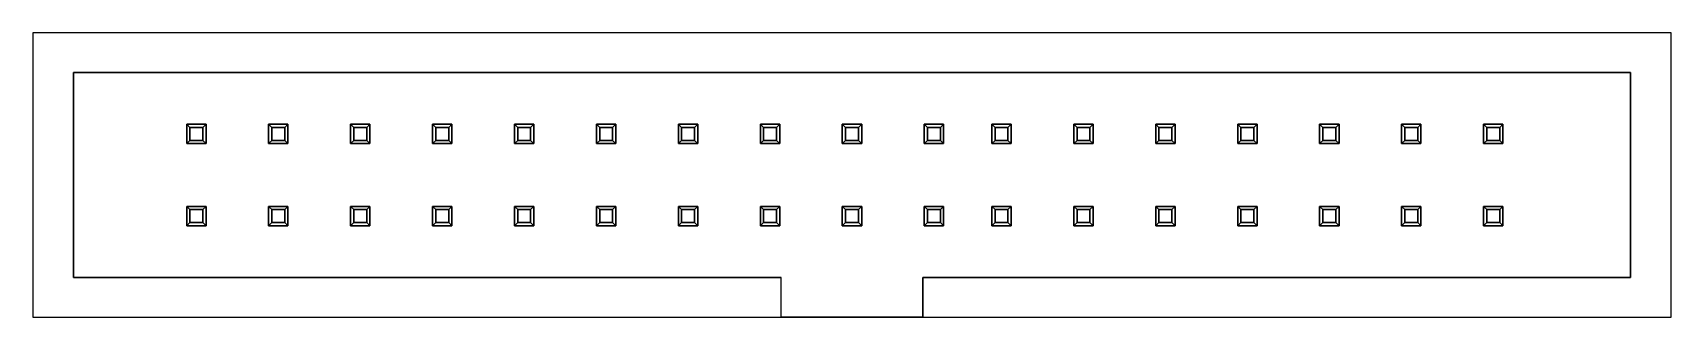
# Model space of a CAD drawing. Extents: x -5.1 to 45.7, y -3.1 to 5.7.
import ezdxf

# ---------------------------------------------------------------- set-up
doc = ezdxf.new("R2010")
doc.units = 0
doc.layers.get('0').update_dxf_attribs({"linetype": 'CONTINUOUS'})

# ---------------------------------------------------------------- blocks, each defined once
blk = doc.blocks.new('*U2')
at = {"color": 50, "extrusion": (0, 0.948683, -0.316228)}
for p, q in [((-0.2, 0.2, -3), (-0.3, 0.3, -2.7)), ((-0.3, 0.3, -2.7), (0.3, 0.3, -2.7)), ((0.2, 0.2, -3), (-0.2, 0.2, -3)), ((0.2, 0.2, -3), (0.3, 0.3, -2.7))]:
    blk.add_line(p, q, dxfattribs=at)
at = {"color": 50, "extrusion": (-0.948683, 0, -0.316228)}
for p, q in [((-0.3, -0.3, -2.7), (-0.3, 0.3, -2.7)), ((-0.2, 0.2, -3), (-0.3, 0.3, -2.7)), ((-0.2, 0.2, -3), (-0.2, -0.2, -3)), ((-0.3, -0.3, -2.7), (-0.2, -0.2, -3))]:
    blk.add_line(p, q, dxfattribs=at)
at = {"color": 50, "extrusion": (-1, 0, 0)}
for p, q in [((-0.3, -0.3, -2.7), (-0.3, 0.3, -2.7)), ((-0.3, 0.3, 9.1), (-0.3, -0.3, 9.1)), ((-0.3, 0.3, -2.7), (-0.3, 0.3, 9.1)), ((-0.3, -0.3, -2.7), (-0.3, -0.3, 9.1))]:
    blk.add_line(p, q, dxfattribs=at)
at = {"color": 50, "extrusion": (-0.948683, 0, 0.316228)}
for p, q in [((-0.2, 0.2, 9.4), (-0.3, 0.3, 9.1)), ((-0.3, 0.3, 9.1), (-0.3, -0.3, 9.1)), ((-0.2, -0.2, 9.4), (-0.2, 0.2, 9.4)), ((-0.2, -0.2, 9.4), (-0.3, -0.3, 9.1))]:
    blk.add_line(p, q, dxfattribs=at)
at = {"color": 50, "extrusion": (0, 0.948683, 0.316228)}
for p, q in [((0.3, 0.3, 9.1), (-0.3, 0.3, 9.1)), ((-0.2, 0.2, 9.4), (-0.3, 0.3, 9.1)), ((-0.2, 0.2, 9.4), (0.2, 0.2, 9.4)), ((0.2, 0.2, 9.4), (0.3, 0.3, 9.1))]:
    blk.add_line(p, q, dxfattribs=at)
at = {"color": 50, "extrusion": (0, 1, 0)}
for p, q in [((-0.3, 0.3, -2.7), (0.3, 0.3, -2.7)), ((-0.3, 0.3, -2.7), (-0.3, 0.3, 9.1)), ((0.3, 0.3, 9.1), (-0.3, 0.3, 9.1)), ((0.3, 0.3, -2.7), (0.3, 0.3, 9.1))]:
    blk.add_line(p, q, dxfattribs=at)
at = {"color": 50, "extrusion": (0, 0, -1)}
for p, q in [((-0.2, 0.2, -3), (-0.2, -0.2, -3)), ((0.2, 0.2, -3), (-0.2, 0.2, -3)), ((0.2, -0.2, -3), (0.2, 0.2, -3)), ((-0.2, -0.2, -3), (0.2, -0.2, -3))]:
    blk.add_line(p, q, dxfattribs=at)
at = {"color": 50}
for p, q in [((-0.2, 0.2, 9.4), (0.2, 0.2, 9.4)), ((-0.2, -0.2, 9.4), (-0.2, 0.2, 9.4)), ((0.2, 0.2, 9.4), (0.2, -0.2, 9.4)), ((0.2, -0.2, 9.4), (-0.2, -0.2, 9.4))]:
    blk.add_line(p, q, dxfattribs=at)
at = {"color": 50, "extrusion": (0.948683, 0, -0.316228)}
for p, q in [((0.2, 0.2, -3), (0.3, 0.3, -2.7)), ((0.2, -0.2, -3), (0.2, 0.2, -3)), ((0.3, 0.3, -2.7), (0.3, -0.3, -2.7)), ((0.2, -0.2, -3), (0.3, -0.3, -2.7))]:
    blk.add_line(p, q, dxfattribs=at)
at = {"color": 50, "extrusion": (0.948683, 0, 0.316228)}
for p, q in [((0.2, 0.2, 9.4), (0.3, 0.3, 9.1)), ((0.2, 0.2, 9.4), (0.2, -0.2, 9.4)), ((0.3, -0.3, 9.1), (0.3, 0.3, 9.1)), ((0.2, -0.2, 9.4), (0.3, -0.3, 9.1))]:
    blk.add_line(p, q, dxfattribs=at)
at = {"color": 50, "extrusion": (1, 0, 0)}
for p, q in [((0.3, 0.3, -2.7), (0.3, -0.3, -2.7)), ((0.3, 0.3, -2.7), (0.3, 0.3, 9.1)), ((0.3, -0.3, 9.1), (0.3, 0.3, 9.1)), ((0.3, -0.3, -2.7), (0.3, -0.3, 9.1))]:
    blk.add_line(p, q, dxfattribs=at)
at = {"color": 50, "extrusion": (0, -0.948683, -0.316228)}
for p, q in [((-0.3, -0.3, -2.7), (-0.2, -0.2, -3)), ((0.3, -0.3, -2.7), (-0.3, -0.3, -2.7)), ((-0.2, -0.2, -3), (0.2, -0.2, -3)), ((0.2, -0.2, -3), (0.3, -0.3, -2.7))]:
    blk.add_line(p, q, dxfattribs=at)
at = {"color": 50, "extrusion": (0, -0.948683, 0.316228)}
for p, q in [((-0.2, -0.2, 9.4), (-0.3, -0.3, 9.1)), ((-0.3, -0.3, 9.1), (0.3, -0.3, 9.1)), ((0.2, -0.2, 9.4), (-0.2, -0.2, 9.4)), ((0.2, -0.2, 9.4), (0.3, -0.3, 9.1))]:
    blk.add_line(p, q, dxfattribs=at)
at = {"color": 50, "extrusion": (0, -1, 0)}
for p, q in [((0.3, -0.3, -2.7), (-0.3, -0.3, -2.7)), ((-0.3, -0.3, 9.1), (0.3, -0.3, 9.1)), ((-0.3, -0.3, -2.7), (-0.3, -0.3, 9.1)), ((0.3, -0.3, -2.7), (0.3, -0.3, 9.1))]:
    blk.add_line(p, q, dxfattribs=at)
blk = doc.blocks.new('*U3')
at = {"color": 50, "extrusion": (0, 0.948683, -0.316228)}
for p, q in [((2.34, 0.2, -3), (2.24, 0.3, -2.7)), ((2.24, 0.3, -2.7), (2.84, 0.3, -2.7)), ((2.74, 0.2, -3), (2.34, 0.2, -3)), ((2.74, 0.2, -3), (2.84, 0.3, -2.7))]:
    blk.add_line(p, q, dxfattribs=at)
at = {"color": 50, "extrusion": (-0.948683, 0, -0.316228)}
for p, q in [((2.24, -0.3, -2.7), (2.24, 0.3, -2.7)), ((2.34, 0.2, -3), (2.24, 0.3, -2.7)), ((2.34, 0.2, -3), (2.34, -0.2, -3)), ((2.24, -0.3, -2.7), (2.34, -0.2, -3))]:
    blk.add_line(p, q, dxfattribs=at)
at = {"color": 50, "extrusion": (-1, 0, 0)}
for p, q in [((2.24, -0.3, -2.7), (2.24, 0.3, -2.7)), ((2.24, 0.3, 9.1), (2.24, -0.3, 9.1)), ((2.24, 0.3, -2.7), (2.24, 0.3, 9.1)), ((2.24, -0.3, -2.7), (2.24, -0.3, 9.1))]:
    blk.add_line(p, q, dxfattribs=at)
at = {"color": 50, "extrusion": (-0.948683, 0, 0.316228)}
for p, q in [((2.34, 0.2, 9.4), (2.24, 0.3, 9.1)), ((2.24, 0.3, 9.1), (2.24, -0.3, 9.1)), ((2.34, -0.2, 9.4), (2.34, 0.2, 9.4)), ((2.34, -0.2, 9.4), (2.24, -0.3, 9.1))]:
    blk.add_line(p, q, dxfattribs=at)
at = {"color": 50, "extrusion": (0, 0.948683, 0.316228)}
for p, q in [((2.84, 0.3, 9.1), (2.24, 0.3, 9.1)), ((2.34, 0.2, 9.4), (2.24, 0.3, 9.1)), ((2.34, 0.2, 9.4), (2.74, 0.2, 9.4)), ((2.74, 0.2, 9.4), (2.84, 0.3, 9.1))]:
    blk.add_line(p, q, dxfattribs=at)
at = {"color": 50, "extrusion": (0, 1, 0)}
for p, q in [((2.24, 0.3, -2.7), (2.84, 0.3, -2.7)), ((2.24, 0.3, -2.7), (2.24, 0.3, 9.1)), ((2.84, 0.3, 9.1), (2.24, 0.3, 9.1)), ((2.84, 0.3, -2.7), (2.84, 0.3, 9.1))]:
    blk.add_line(p, q, dxfattribs=at)
at = {"color": 50, "extrusion": (0, 0, -1)}
for p, q in [((2.34, 0.2, -3), (2.34, -0.2, -3)), ((2.74, 0.2, -3), (2.34, 0.2, -3)), ((2.74, -0.2, -3), (2.74, 0.2, -3)), ((2.34, -0.2, -3), (2.74, -0.2, -3))]:
    blk.add_line(p, q, dxfattribs=at)
at = {"color": 50}
for p, q in [((2.34, 0.2, 9.4), (2.74, 0.2, 9.4)), ((2.34, -0.2, 9.4), (2.34, 0.2, 9.4)), ((2.74, 0.2, 9.4), (2.74, -0.2, 9.4)), ((2.74, -0.2, 9.4), (2.34, -0.2, 9.4))]:
    blk.add_line(p, q, dxfattribs=at)
at = {"color": 50, "extrusion": (0.948683, 0, -0.316228)}
for p, q in [((2.74, 0.2, -3), (2.84, 0.3, -2.7)), ((2.74, -0.2, -3), (2.74, 0.2, -3)), ((2.84, 0.3, -2.7), (2.84, -0.3, -2.7)), ((2.74, -0.2, -3), (2.84, -0.3, -2.7))]:
    blk.add_line(p, q, dxfattribs=at)
at = {"color": 50, "extrusion": (0.948683, 0, 0.316228)}
for p, q in [((2.74, 0.2, 9.4), (2.84, 0.3, 9.1)), ((2.74, 0.2, 9.4), (2.74, -0.2, 9.4)), ((2.84, -0.3, 9.1), (2.84, 0.3, 9.1)), ((2.74, -0.2, 9.4), (2.84, -0.3, 9.1))]:
    blk.add_line(p, q, dxfattribs=at)
at = {"color": 50, "extrusion": (1, 0, 0)}
for p, q in [((2.84, 0.3, -2.7), (2.84, -0.3, -2.7)), ((2.84, 0.3, -2.7), (2.84, 0.3, 9.1)), ((2.84, -0.3, 9.1), (2.84, 0.3, 9.1)), ((2.84, -0.3, -2.7), (2.84, -0.3, 9.1))]:
    blk.add_line(p, q, dxfattribs=at)
at = {"color": 50, "extrusion": (0, -0.948683, -0.316228)}
for p, q in [((2.24, -0.3, -2.7), (2.34, -0.2, -3)), ((2.84, -0.3, -2.7), (2.24, -0.3, -2.7)), ((2.34, -0.2, -3), (2.74, -0.2, -3)), ((2.74, -0.2, -3), (2.84, -0.3, -2.7))]:
    blk.add_line(p, q, dxfattribs=at)
at = {"color": 50, "extrusion": (0, -0.948683, 0.316228)}
for p, q in [((2.34, -0.2, 9.4), (2.24, -0.3, 9.1)), ((2.24, -0.3, 9.1), (2.84, -0.3, 9.1)), ((2.74, -0.2, 9.4), (2.34, -0.2, 9.4)), ((2.74, -0.2, 9.4), (2.84, -0.3, 9.1))]:
    blk.add_line(p, q, dxfattribs=at)
at = {"color": 50, "extrusion": (0, -1, 0)}
for p, q in [((2.84, -0.3, -2.7), (2.24, -0.3, -2.7)), ((2.24, -0.3, 9.1), (2.84, -0.3, 9.1)), ((2.24, -0.3, -2.7), (2.24, -0.3, 9.1)), ((2.84, -0.3, -2.7), (2.84, -0.3, 9.1))]:
    blk.add_line(p, q, dxfattribs=at)
blk = doc.blocks.new('*U4')
at = {"color": 50, "extrusion": (0, 0.948683, -0.316228)}
for p, q in [((4.88, 0.2, -3), (4.78, 0.3, -2.7)), ((4.78, 0.3, -2.7), (5.38, 0.3, -2.7)), ((5.28, 0.2, -3), (4.88, 0.2, -3)), ((5.28, 0.2, -3), (5.38, 0.3, -2.7))]:
    blk.add_line(p, q, dxfattribs=at)
at = {"color": 50, "extrusion": (-0.948683, 0, -0.316228)}
for p, q in [((4.78, -0.3, -2.7), (4.78, 0.3, -2.7)), ((4.88, 0.2, -3), (4.78, 0.3, -2.7)), ((4.88, 0.2, -3), (4.88, -0.2, -3)), ((4.78, -0.3, -2.7), (4.88, -0.2, -3))]:
    blk.add_line(p, q, dxfattribs=at)
at = {"color": 50, "extrusion": (-1, 0, 0)}
for p, q in [((4.78, -0.3, -2.7), (4.78, 0.3, -2.7)), ((4.78, 0.3, 9.1), (4.78, -0.3, 9.1)), ((4.78, 0.3, -2.7), (4.78, 0.3, 9.1)), ((4.78, -0.3, -2.7), (4.78, -0.3, 9.1))]:
    blk.add_line(p, q, dxfattribs=at)
at = {"color": 50, "extrusion": (-0.948683, 0, 0.316228)}
for p, q in [((4.88, 0.2, 9.4), (4.78, 0.3, 9.1)), ((4.78, 0.3, 9.1), (4.78, -0.3, 9.1)), ((4.88, -0.2, 9.4), (4.88, 0.2, 9.4)), ((4.88, -0.2, 9.4), (4.78, -0.3, 9.1))]:
    blk.add_line(p, q, dxfattribs=at)
at = {"color": 50, "extrusion": (0, 0.948683, 0.316228)}
for p, q in [((5.38, 0.3, 9.1), (4.78, 0.3, 9.1)), ((4.88, 0.2, 9.4), (4.78, 0.3, 9.1)), ((4.88, 0.2, 9.4), (5.28, 0.2, 9.4)), ((5.28, 0.2, 9.4), (5.38, 0.3, 9.1))]:
    blk.add_line(p, q, dxfattribs=at)
at = {"color": 50, "extrusion": (0, 1, 0)}
for p, q in [((4.78, 0.3, -2.7), (5.38, 0.3, -2.7)), ((4.78, 0.3, -2.7), (4.78, 0.3, 9.1)), ((5.38, 0.3, 9.1), (4.78, 0.3, 9.1)), ((5.38, 0.3, -2.7), (5.38, 0.3, 9.1))]:
    blk.add_line(p, q, dxfattribs=at)
at = {"color": 50, "extrusion": (0, 0, -1)}
for p, q in [((4.88, 0.2, -3), (4.88, -0.2, -3)), ((5.28, 0.2, -3), (4.88, 0.2, -3)), ((5.28, -0.2, -3), (5.28, 0.2, -3)), ((4.88, -0.2, -3), (5.28, -0.2, -3))]:
    blk.add_line(p, q, dxfattribs=at)
at = {"color": 50}
for p, q in [((4.88, 0.2, 9.4), (5.28, 0.2, 9.4)), ((4.88, -0.2, 9.4), (4.88, 0.2, 9.4)), ((5.28, 0.2, 9.4), (5.28, -0.2, 9.4)), ((5.28, -0.2, 9.4), (4.88, -0.2, 9.4))]:
    blk.add_line(p, q, dxfattribs=at)
at = {"color": 50, "extrusion": (0.948683, 0, -0.316228)}
for p, q in [((5.28, 0.2, -3), (5.38, 0.3, -2.7)), ((5.28, -0.2, -3), (5.28, 0.2, -3)), ((5.38, 0.3, -2.7), (5.38, -0.3, -2.7)), ((5.28, -0.2, -3), (5.38, -0.3, -2.7))]:
    blk.add_line(p, q, dxfattribs=at)
at = {"color": 50, "extrusion": (0.948683, 0, 0.316228)}
for p, q in [((5.28, 0.2, 9.4), (5.38, 0.3, 9.1)), ((5.28, 0.2, 9.4), (5.28, -0.2, 9.4)), ((5.38, -0.3, 9.1), (5.38, 0.3, 9.1)), ((5.28, -0.2, 9.4), (5.38, -0.3, 9.1))]:
    blk.add_line(p, q, dxfattribs=at)
at = {"color": 50, "extrusion": (1, 0, 0)}
for p, q in [((5.38, 0.3, -2.7), (5.38, -0.3, -2.7)), ((5.38, 0.3, -2.7), (5.38, 0.3, 9.1)), ((5.38, -0.3, 9.1), (5.38, 0.3, 9.1)), ((5.38, -0.3, -2.7), (5.38, -0.3, 9.1))]:
    blk.add_line(p, q, dxfattribs=at)
at = {"color": 50, "extrusion": (0, -0.948683, -0.316228)}
for p, q in [((4.78, -0.3, -2.7), (4.88, -0.2, -3)), ((5.38, -0.3, -2.7), (4.78, -0.3, -2.7)), ((4.88, -0.2, -3), (5.28, -0.2, -3)), ((5.28, -0.2, -3), (5.38, -0.3, -2.7))]:
    blk.add_line(p, q, dxfattribs=at)
at = {"color": 50, "extrusion": (0, -0.948683, 0.316228)}
for p, q in [((4.88, -0.2, 9.4), (4.78, -0.3, 9.1)), ((4.78, -0.3, 9.1), (5.38, -0.3, 9.1)), ((5.28, -0.2, 9.4), (4.88, -0.2, 9.4)), ((5.28, -0.2, 9.4), (5.38, -0.3, 9.1))]:
    blk.add_line(p, q, dxfattribs=at)
at = {"color": 50, "extrusion": (0, -1, 0)}
for p, q in [((5.38, -0.3, -2.7), (4.78, -0.3, -2.7)), ((4.78, -0.3, 9.1), (5.38, -0.3, 9.1)), ((4.78, -0.3, -2.7), (4.78, -0.3, 9.1)), ((5.38, -0.3, -2.7), (5.38, -0.3, 9.1))]:
    blk.add_line(p, q, dxfattribs=at)
blk = doc.blocks.new('*U5')
at = {"color": 50, "extrusion": (0, 0.948683, -0.316228)}
for p, q in [((9.96, 0.2, -3), (9.86, 0.3, -2.7)), ((9.86, 0.3, -2.7), (10.46, 0.3, -2.7)), ((10.36, 0.2, -3), (9.96, 0.2, -3)), ((10.36, 0.2, -3), (10.46, 0.3, -2.7))]:
    blk.add_line(p, q, dxfattribs=at)
at = {"color": 50, "extrusion": (-0.948683, 0, -0.316228)}
for p, q in [((9.86, -0.3, -2.7), (9.86, 0.3, -2.7)), ((9.96, 0.2, -3), (9.86, 0.3, -2.7)), ((9.96, 0.2, -3), (9.96, -0.2, -3)), ((9.86, -0.3, -2.7), (9.96, -0.2, -3))]:
    blk.add_line(p, q, dxfattribs=at)
at = {"color": 50, "extrusion": (-1, 0, 0)}
for p, q in [((9.86, -0.3, -2.7), (9.86, 0.3, -2.7)), ((9.86, 0.3, 9.1), (9.86, -0.3, 9.1)), ((9.86, 0.3, -2.7), (9.86, 0.3, 9.1)), ((9.86, -0.3, -2.7), (9.86, -0.3, 9.1))]:
    blk.add_line(p, q, dxfattribs=at)
at = {"color": 50, "extrusion": (-0.948683, 0, 0.316228)}
for p, q in [((9.96, 0.2, 9.4), (9.86, 0.3, 9.1)), ((9.86, 0.3, 9.1), (9.86, -0.3, 9.1)), ((9.96, -0.2, 9.4), (9.96, 0.2, 9.4)), ((9.96, -0.2, 9.4), (9.86, -0.3, 9.1))]:
    blk.add_line(p, q, dxfattribs=at)
at = {"color": 50, "extrusion": (0, 0.948683, 0.316228)}
for p, q in [((10.46, 0.3, 9.1), (9.86, 0.3, 9.1)), ((9.96, 0.2, 9.4), (9.86, 0.3, 9.1)), ((9.96, 0.2, 9.4), (10.36, 0.2, 9.4)), ((10.36, 0.2, 9.4), (10.46, 0.3, 9.1))]:
    blk.add_line(p, q, dxfattribs=at)
at = {"color": 50, "extrusion": (0, 1, 0)}
for p, q in [((9.86, 0.3, -2.7), (10.46, 0.3, -2.7)), ((9.86, 0.3, -2.7), (9.86, 0.3, 9.1)), ((10.46, 0.3, 9.1), (9.86, 0.3, 9.1)), ((10.46, 0.3, -2.7), (10.46, 0.3, 9.1))]:
    blk.add_line(p, q, dxfattribs=at)
at = {"color": 50, "extrusion": (0, 0, -1)}
for p, q in [((9.96, 0.2, -3), (9.96, -0.2, -3)), ((10.36, 0.2, -3), (9.96, 0.2, -3)), ((10.36, -0.2, -3), (10.36, 0.2, -3)), ((9.96, -0.2, -3), (10.36, -0.2, -3))]:
    blk.add_line(p, q, dxfattribs=at)
at = {"color": 50}
for p, q in [((9.96, 0.2, 9.4), (10.36, 0.2, 9.4)), ((9.96, -0.2, 9.4), (9.96, 0.2, 9.4)), ((10.36, 0.2, 9.4), (10.36, -0.2, 9.4)), ((10.36, -0.2, 9.4), (9.96, -0.2, 9.4))]:
    blk.add_line(p, q, dxfattribs=at)
at = {"color": 50, "extrusion": (0.948683, 0, -0.316228)}
for p, q in [((10.36, 0.2, -3), (10.46, 0.3, -2.7)), ((10.36, -0.2, -3), (10.36, 0.2, -3)), ((10.46, 0.3, -2.7), (10.46, -0.3, -2.7)), ((10.36, -0.2, -3), (10.46, -0.3, -2.7))]:
    blk.add_line(p, q, dxfattribs=at)
at = {"color": 50, "extrusion": (0.948683, 0, 0.316228)}
for p, q in [((10.36, 0.2, 9.4), (10.46, 0.3, 9.1)), ((10.36, 0.2, 9.4), (10.36, -0.2, 9.4)), ((10.46, -0.3, 9.1), (10.46, 0.3, 9.1)), ((10.36, -0.2, 9.4), (10.46, -0.3, 9.1))]:
    blk.add_line(p, q, dxfattribs=at)
at = {"color": 50, "extrusion": (1, 0, 0)}
for p, q in [((10.46, 0.3, -2.7), (10.46, -0.3, -2.7)), ((10.46, 0.3, -2.7), (10.46, 0.3, 9.1)), ((10.46, -0.3, 9.1), (10.46, 0.3, 9.1)), ((10.46, -0.3, -2.7), (10.46, -0.3, 9.1))]:
    blk.add_line(p, q, dxfattribs=at)
at = {"color": 50, "extrusion": (0, -0.948683, -0.316228)}
for p, q in [((9.86, -0.3, -2.7), (9.96, -0.2, -3)), ((10.46, -0.3, -2.7), (9.86, -0.3, -2.7)), ((9.96, -0.2, -3), (10.36, -0.2, -3)), ((10.36, -0.2, -3), (10.46, -0.3, -2.7))]:
    blk.add_line(p, q, dxfattribs=at)
at = {"color": 50, "extrusion": (0, -0.948683, 0.316228)}
for p, q in [((9.96, -0.2, 9.4), (9.86, -0.3, 9.1)), ((9.86, -0.3, 9.1), (10.46, -0.3, 9.1)), ((10.36, -0.2, 9.4), (9.96, -0.2, 9.4)), ((10.36, -0.2, 9.4), (10.46, -0.3, 9.1))]:
    blk.add_line(p, q, dxfattribs=at)
at = {"color": 50, "extrusion": (0, -1, 0)}
for p, q in [((10.46, -0.3, -2.7), (9.86, -0.3, -2.7)), ((9.86, -0.3, 9.1), (10.46, -0.3, 9.1)), ((9.86, -0.3, -2.7), (9.86, -0.3, 9.1)), ((10.46, -0.3, -2.7), (10.46, -0.3, 9.1))]:
    blk.add_line(p, q, dxfattribs=at)
blk = doc.blocks.new('*U6')
at = {"color": 50, "extrusion": (0, 0.948683, -0.316228)}
for p, q in [((7.42, 0.2, -3), (7.32, 0.3, -2.7)), ((7.32, 0.3, -2.7), (7.92, 0.3, -2.7)), ((7.82, 0.2, -3), (7.42, 0.2, -3)), ((7.82, 0.2, -3), (7.92, 0.3, -2.7))]:
    blk.add_line(p, q, dxfattribs=at)
at = {"color": 50, "extrusion": (-0.948683, 0, -0.316228)}
for p, q in [((7.32, -0.3, -2.7), (7.32, 0.3, -2.7)), ((7.42, 0.2, -3), (7.32, 0.3, -2.7)), ((7.42, 0.2, -3), (7.42, -0.2, -3)), ((7.32, -0.3, -2.7), (7.42, -0.2, -3))]:
    blk.add_line(p, q, dxfattribs=at)
at = {"color": 50, "extrusion": (-1, 0, 0)}
for p, q in [((7.32, -0.3, -2.7), (7.32, 0.3, -2.7)), ((7.32, 0.3, 9.1), (7.32, -0.3, 9.1)), ((7.32, 0.3, -2.7), (7.32, 0.3, 9.1)), ((7.32, -0.3, -2.7), (7.32, -0.3, 9.1))]:
    blk.add_line(p, q, dxfattribs=at)
at = {"color": 50, "extrusion": (-0.948683, 0, 0.316228)}
for p, q in [((7.42, 0.2, 9.4), (7.32, 0.3, 9.1)), ((7.32, 0.3, 9.1), (7.32, -0.3, 9.1)), ((7.42, -0.2, 9.4), (7.42, 0.2, 9.4)), ((7.42, -0.2, 9.4), (7.32, -0.3, 9.1))]:
    blk.add_line(p, q, dxfattribs=at)
at = {"color": 50, "extrusion": (0, 0.948683, 0.316228)}
for p, q in [((7.92, 0.3, 9.1), (7.32, 0.3, 9.1)), ((7.42, 0.2, 9.4), (7.32, 0.3, 9.1)), ((7.42, 0.2, 9.4), (7.82, 0.2, 9.4)), ((7.82, 0.2, 9.4), (7.92, 0.3, 9.1))]:
    blk.add_line(p, q, dxfattribs=at)
at = {"color": 50, "extrusion": (0, 1, 0)}
for p, q in [((7.32, 0.3, -2.7), (7.92, 0.3, -2.7)), ((7.32, 0.3, -2.7), (7.32, 0.3, 9.1)), ((7.92, 0.3, 9.1), (7.32, 0.3, 9.1)), ((7.92, 0.3, -2.7), (7.92, 0.3, 9.1))]:
    blk.add_line(p, q, dxfattribs=at)
at = {"color": 50, "extrusion": (0, 0, -1)}
for p, q in [((7.42, 0.2, -3), (7.42, -0.2, -3)), ((7.82, 0.2, -3), (7.42, 0.2, -3)), ((7.82, -0.2, -3), (7.82, 0.2, -3)), ((7.42, -0.2, -3), (7.82, -0.2, -3))]:
    blk.add_line(p, q, dxfattribs=at)
at = {"color": 50}
for p, q in [((7.42, 0.2, 9.4), (7.82, 0.2, 9.4)), ((7.42, -0.2, 9.4), (7.42, 0.2, 9.4)), ((7.82, 0.2, 9.4), (7.82, -0.2, 9.4)), ((7.82, -0.2, 9.4), (7.42, -0.2, 9.4))]:
    blk.add_line(p, q, dxfattribs=at)
at = {"color": 50, "extrusion": (0.948683, 0, -0.316228)}
for p, q in [((7.82, 0.2, -3), (7.92, 0.3, -2.7)), ((7.82, -0.2, -3), (7.82, 0.2, -3)), ((7.92, 0.3, -2.7), (7.92, -0.3, -2.7)), ((7.82, -0.2, -3), (7.92, -0.3, -2.7))]:
    blk.add_line(p, q, dxfattribs=at)
at = {"color": 50, "extrusion": (0.948683, 0, 0.316228)}
for p, q in [((7.82, 0.2, 9.4), (7.92, 0.3, 9.1)), ((7.82, 0.2, 9.4), (7.82, -0.2, 9.4)), ((7.92, -0.3, 9.1), (7.92, 0.3, 9.1)), ((7.82, -0.2, 9.4), (7.92, -0.3, 9.1))]:
    blk.add_line(p, q, dxfattribs=at)
at = {"color": 50, "extrusion": (1, 0, 0)}
for p, q in [((7.92, 0.3, -2.7), (7.92, -0.3, -2.7)), ((7.92, 0.3, -2.7), (7.92, 0.3, 9.1)), ((7.92, -0.3, 9.1), (7.92, 0.3, 9.1)), ((7.92, -0.3, -2.7), (7.92, -0.3, 9.1))]:
    blk.add_line(p, q, dxfattribs=at)
at = {"color": 50, "extrusion": (0, -0.948683, -0.316228)}
for p, q in [((7.32, -0.3, -2.7), (7.42, -0.2, -3)), ((7.92, -0.3, -2.7), (7.32, -0.3, -2.7)), ((7.42, -0.2, -3), (7.82, -0.2, -3)), ((7.82, -0.2, -3), (7.92, -0.3, -2.7))]:
    blk.add_line(p, q, dxfattribs=at)
at = {"color": 50, "extrusion": (0, -0.948683, 0.316228)}
for p, q in [((7.42, -0.2, 9.4), (7.32, -0.3, 9.1)), ((7.32, -0.3, 9.1), (7.92, -0.3, 9.1)), ((7.82, -0.2, 9.4), (7.42, -0.2, 9.4)), ((7.82, -0.2, 9.4), (7.92, -0.3, 9.1))]:
    blk.add_line(p, q, dxfattribs=at)
at = {"color": 50, "extrusion": (0, -1, 0)}
for p, q in [((7.92, -0.3, -2.7), (7.32, -0.3, -2.7)), ((7.32, -0.3, 9.1), (7.92, -0.3, 9.1)), ((7.32, -0.3, -2.7), (7.32, -0.3, 9.1)), ((7.92, -0.3, -2.7), (7.92, -0.3, 9.1))]:
    blk.add_line(p, q, dxfattribs=at)
blk = doc.blocks.new('*U7')
at = {"color": 50, "extrusion": (0, 0.948683, -0.316228)}
for p, q in [((20.12, 0.2, -3), (20.02, 0.3, -2.7)), ((20.02, 0.3, -2.7), (20.62, 0.3, -2.7)), ((20.52, 0.2, -3), (20.12, 0.2, -3)), ((20.52, 0.2, -3), (20.62, 0.3, -2.7))]:
    blk.add_line(p, q, dxfattribs=at)
at = {"color": 50, "extrusion": (-0.948683, 0, -0.316228)}
for p, q in [((20.02, -0.3, -2.7), (20.02, 0.3, -2.7)), ((20.12, 0.2, -3), (20.02, 0.3, -2.7)), ((20.12, 0.2, -3), (20.12, -0.2, -3)), ((20.02, -0.3, -2.7), (20.12, -0.2, -3))]:
    blk.add_line(p, q, dxfattribs=at)
at = {"color": 50, "extrusion": (-1, 0, 0)}
for p, q in [((20.02, -0.3, -2.7), (20.02, 0.3, -2.7)), ((20.02, 0.3, 9.1), (20.02, -0.3, 9.1)), ((20.02, 0.3, -2.7), (20.02, 0.3, 9.1)), ((20.02, -0.3, -2.7), (20.02, -0.3, 9.1))]:
    blk.add_line(p, q, dxfattribs=at)
at = {"color": 50, "extrusion": (-0.948683, 0, 0.316228)}
for p, q in [((20.12, 0.2, 9.4), (20.02, 0.3, 9.1)), ((20.02, 0.3, 9.1), (20.02, -0.3, 9.1)), ((20.12, -0.2, 9.4), (20.12, 0.2, 9.4)), ((20.12, -0.2, 9.4), (20.02, -0.3, 9.1))]:
    blk.add_line(p, q, dxfattribs=at)
at = {"color": 50, "extrusion": (0, 0.948683, 0.316228)}
for p, q in [((20.62, 0.3, 9.1), (20.02, 0.3, 9.1)), ((20.12, 0.2, 9.4), (20.02, 0.3, 9.1)), ((20.12, 0.2, 9.4), (20.52, 0.2, 9.4)), ((20.52, 0.2, 9.4), (20.62, 0.3, 9.1))]:
    blk.add_line(p, q, dxfattribs=at)
at = {"color": 50, "extrusion": (0, 1, 0)}
for p, q in [((20.02, 0.3, -2.7), (20.62, 0.3, -2.7)), ((20.02, 0.3, -2.7), (20.02, 0.3, 9.1)), ((20.62, 0.3, 9.1), (20.02, 0.3, 9.1)), ((20.62, 0.3, -2.7), (20.62, 0.3, 9.1))]:
    blk.add_line(p, q, dxfattribs=at)
at = {"color": 50, "extrusion": (0, 0, -1)}
for p, q in [((20.12, 0.2, -3), (20.12, -0.2, -3)), ((20.52, 0.2, -3), (20.12, 0.2, -3)), ((20.52, -0.2, -3), (20.52, 0.2, -3)), ((20.12, -0.2, -3), (20.52, -0.2, -3))]:
    blk.add_line(p, q, dxfattribs=at)
at = {"color": 50}
for p, q in [((20.12, 0.2, 9.4), (20.52, 0.2, 9.4)), ((20.12, -0.2, 9.4), (20.12, 0.2, 9.4)), ((20.52, 0.2, 9.4), (20.52, -0.2, 9.4)), ((20.52, -0.2, 9.4), (20.12, -0.2, 9.4))]:
    blk.add_line(p, q, dxfattribs=at)
at = {"color": 50, "extrusion": (0.948683, 0, -0.316228)}
for p, q in [((20.52, 0.2, -3), (20.62, 0.3, -2.7)), ((20.52, -0.2, -3), (20.52, 0.2, -3)), ((20.62, 0.3, -2.7), (20.62, -0.3, -2.7)), ((20.52, -0.2, -3), (20.62, -0.3, -2.7))]:
    blk.add_line(p, q, dxfattribs=at)
at = {"color": 50, "extrusion": (0.948683, 0, 0.316228)}
for p, q in [((20.52, 0.2, 9.4), (20.62, 0.3, 9.1)), ((20.52, 0.2, 9.4), (20.52, -0.2, 9.4)), ((20.62, -0.3, 9.1), (20.62, 0.3, 9.1)), ((20.52, -0.2, 9.4), (20.62, -0.3, 9.1))]:
    blk.add_line(p, q, dxfattribs=at)
at = {"color": 50, "extrusion": (1, 0, 0)}
for p, q in [((20.62, 0.3, -2.7), (20.62, -0.3, -2.7)), ((20.62, 0.3, -2.7), (20.62, 0.3, 9.1)), ((20.62, -0.3, 9.1), (20.62, 0.3, 9.1)), ((20.62, -0.3, -2.7), (20.62, -0.3, 9.1))]:
    blk.add_line(p, q, dxfattribs=at)
at = {"color": 50, "extrusion": (0, -0.948683, -0.316228)}
for p, q in [((20.02, -0.3, -2.7), (20.12, -0.2, -3)), ((20.62, -0.3, -2.7), (20.02, -0.3, -2.7)), ((20.12, -0.2, -3), (20.52, -0.2, -3)), ((20.52, -0.2, -3), (20.62, -0.3, -2.7))]:
    blk.add_line(p, q, dxfattribs=at)
at = {"color": 50, "extrusion": (0, -0.948683, 0.316228)}
for p, q in [((20.12, -0.2, 9.4), (20.02, -0.3, 9.1)), ((20.02, -0.3, 9.1), (20.62, -0.3, 9.1)), ((20.52, -0.2, 9.4), (20.12, -0.2, 9.4)), ((20.52, -0.2, 9.4), (20.62, -0.3, 9.1))]:
    blk.add_line(p, q, dxfattribs=at)
at = {"color": 50, "extrusion": (0, -1, 0)}
for p, q in [((20.62, -0.3, -2.7), (20.02, -0.3, -2.7)), ((20.02, -0.3, 9.1), (20.62, -0.3, 9.1)), ((20.02, -0.3, -2.7), (20.02, -0.3, 9.1)), ((20.62, -0.3, -2.7), (20.62, -0.3, 9.1))]:
    blk.add_line(p, q, dxfattribs=at)
blk = doc.blocks.new('*U8')
at = {"color": 50, "extrusion": (0, 0.948683, -0.316228)}
for p, q in [((22.66, 0.2, -3), (22.56, 0.3, -2.7)), ((22.56, 0.3, -2.7), (23.16, 0.3, -2.7)), ((23.06, 0.2, -3), (22.66, 0.2, -3)), ((23.06, 0.2, -3), (23.16, 0.3, -2.7))]:
    blk.add_line(p, q, dxfattribs=at)
at = {"color": 50, "extrusion": (-0.948683, 0, -0.316228)}
for p, q in [((22.56, -0.3, -2.7), (22.56, 0.3, -2.7)), ((22.66, 0.2, -3), (22.56, 0.3, -2.7)), ((22.66, 0.2, -3), (22.66, -0.2, -3)), ((22.56, -0.3, -2.7), (22.66, -0.2, -3))]:
    blk.add_line(p, q, dxfattribs=at)
at = {"color": 50, "extrusion": (-1, 0, 0)}
for p, q in [((22.56, -0.3, -2.7), (22.56, 0.3, -2.7)), ((22.56, 0.3, 9.1), (22.56, -0.3, 9.1)), ((22.56, 0.3, -2.7), (22.56, 0.3, 9.1)), ((22.56, -0.3, -2.7), (22.56, -0.3, 9.1))]:
    blk.add_line(p, q, dxfattribs=at)
at = {"color": 50, "extrusion": (-0.948683, 0, 0.316228)}
for p, q in [((22.66, 0.2, 9.4), (22.56, 0.3, 9.1)), ((22.56, 0.3, 9.1), (22.56, -0.3, 9.1)), ((22.66, -0.2, 9.4), (22.66, 0.2, 9.4)), ((22.66, -0.2, 9.4), (22.56, -0.3, 9.1))]:
    blk.add_line(p, q, dxfattribs=at)
at = {"color": 50, "extrusion": (0, 0.948683, 0.316228)}
for p, q in [((23.16, 0.3, 9.1), (22.56, 0.3, 9.1)), ((22.66, 0.2, 9.4), (22.56, 0.3, 9.1)), ((22.66, 0.2, 9.4), (23.06, 0.2, 9.4)), ((23.06, 0.2, 9.4), (23.16, 0.3, 9.1))]:
    blk.add_line(p, q, dxfattribs=at)
at = {"color": 50, "extrusion": (0, 1, 0)}
for p, q in [((22.56, 0.3, -2.7), (23.16, 0.3, -2.7)), ((22.56, 0.3, -2.7), (22.56, 0.3, 9.1)), ((23.16, 0.3, 9.1), (22.56, 0.3, 9.1)), ((23.16, 0.3, -2.7), (23.16, 0.3, 9.1))]:
    blk.add_line(p, q, dxfattribs=at)
at = {"color": 50, "extrusion": (0, 0, -1)}
for p, q in [((22.66, 0.2, -3), (22.66, -0.2, -3)), ((23.06, 0.2, -3), (22.66, 0.2, -3)), ((23.06, -0.2, -3), (23.06, 0.2, -3)), ((22.66, -0.2, -3), (23.06, -0.2, -3))]:
    blk.add_line(p, q, dxfattribs=at)
at = {"color": 50}
for p, q in [((22.66, 0.2, 9.4), (23.06, 0.2, 9.4)), ((22.66, -0.2, 9.4), (22.66, 0.2, 9.4)), ((23.06, 0.2, 9.4), (23.06, -0.2, 9.4)), ((23.06, -0.2, 9.4), (22.66, -0.2, 9.4))]:
    blk.add_line(p, q, dxfattribs=at)
at = {"color": 50, "extrusion": (0.948683, 0, -0.316228)}
for p, q in [((23.06, 0.2, -3), (23.16, 0.3, -2.7)), ((23.06, -0.2, -3), (23.06, 0.2, -3)), ((23.16, 0.3, -2.7), (23.16, -0.3, -2.7)), ((23.06, -0.2, -3), (23.16, -0.3, -2.7))]:
    blk.add_line(p, q, dxfattribs=at)
at = {"color": 50, "extrusion": (0.948683, 0, 0.316228)}
for p, q in [((23.06, 0.2, 9.4), (23.16, 0.3, 9.1)), ((23.06, 0.2, 9.4), (23.06, -0.2, 9.4)), ((23.16, -0.3, 9.1), (23.16, 0.3, 9.1)), ((23.06, -0.2, 9.4), (23.16, -0.3, 9.1))]:
    blk.add_line(p, q, dxfattribs=at)
at = {"color": 50, "extrusion": (1, 0, 0)}
for p, q in [((23.16, 0.3, -2.7), (23.16, -0.3, -2.7)), ((23.16, 0.3, -2.7), (23.16, 0.3, 9.1)), ((23.16, -0.3, 9.1), (23.16, 0.3, 9.1)), ((23.16, -0.3, -2.7), (23.16, -0.3, 9.1))]:
    blk.add_line(p, q, dxfattribs=at)
at = {"color": 50, "extrusion": (0, -0.948683, -0.316228)}
for p, q in [((22.56, -0.3, -2.7), (22.66, -0.2, -3)), ((23.16, -0.3, -2.7), (22.56, -0.3, -2.7)), ((22.66, -0.2, -3), (23.06, -0.2, -3)), ((23.06, -0.2, -3), (23.16, -0.3, -2.7))]:
    blk.add_line(p, q, dxfattribs=at)
at = {"color": 50, "extrusion": (0, -0.948683, 0.316228)}
for p, q in [((22.66, -0.2, 9.4), (22.56, -0.3, 9.1)), ((22.56, -0.3, 9.1), (23.16, -0.3, 9.1)), ((23.06, -0.2, 9.4), (22.66, -0.2, 9.4)), ((23.06, -0.2, 9.4), (23.16, -0.3, 9.1))]:
    blk.add_line(p, q, dxfattribs=at)
at = {"color": 50, "extrusion": (0, -1, 0)}
for p, q in [((23.16, -0.3, -2.7), (22.56, -0.3, -2.7)), ((22.56, -0.3, 9.1), (23.16, -0.3, 9.1)), ((22.56, -0.3, -2.7), (22.56, -0.3, 9.1)), ((23.16, -0.3, -2.7), (23.16, -0.3, 9.1))]:
    blk.add_line(p, q, dxfattribs=at)
blk = doc.blocks.new('*U9')
at = {"color": 50, "extrusion": (0, 0.948683, -0.316228)}
for p, q in [((17.58, 0.2, -3), (17.48, 0.3, -2.7)), ((17.48, 0.3, -2.7), (18.08, 0.3, -2.7)), ((17.98, 0.2, -3), (17.58, 0.2, -3)), ((17.98, 0.2, -3), (18.08, 0.3, -2.7))]:
    blk.add_line(p, q, dxfattribs=at)
at = {"color": 50, "extrusion": (-0.948683, 0, -0.316228)}
for p, q in [((17.48, -0.3, -2.7), (17.48, 0.3, -2.7)), ((17.58, 0.2, -3), (17.48, 0.3, -2.7)), ((17.58, 0.2, -3), (17.58, -0.2, -3)), ((17.48, -0.3, -2.7), (17.58, -0.2, -3))]:
    blk.add_line(p, q, dxfattribs=at)
at = {"color": 50, "extrusion": (-1, 0, 0)}
for p, q in [((17.48, -0.3, -2.7), (17.48, 0.3, -2.7)), ((17.48, 0.3, 9.1), (17.48, -0.3, 9.1)), ((17.48, 0.3, -2.7), (17.48, 0.3, 9.1)), ((17.48, -0.3, -2.7), (17.48, -0.3, 9.1))]:
    blk.add_line(p, q, dxfattribs=at)
at = {"color": 50, "extrusion": (-0.948683, 0, 0.316228)}
for p, q in [((17.58, 0.2, 9.4), (17.48, 0.3, 9.1)), ((17.48, 0.3, 9.1), (17.48, -0.3, 9.1)), ((17.58, -0.2, 9.4), (17.58, 0.2, 9.4)), ((17.58, -0.2, 9.4), (17.48, -0.3, 9.1))]:
    blk.add_line(p, q, dxfattribs=at)
at = {"color": 50, "extrusion": (0, 0.948683, 0.316228)}
for p, q in [((18.08, 0.3, 9.1), (17.48, 0.3, 9.1)), ((17.58, 0.2, 9.4), (17.48, 0.3, 9.1)), ((17.58, 0.2, 9.4), (17.98, 0.2, 9.4)), ((17.98, 0.2, 9.4), (18.08, 0.3, 9.1))]:
    blk.add_line(p, q, dxfattribs=at)
at = {"color": 50, "extrusion": (0, 1, 0)}
for p, q in [((17.48, 0.3, -2.7), (18.08, 0.3, -2.7)), ((17.48, 0.3, -2.7), (17.48, 0.3, 9.1)), ((18.08, 0.3, 9.1), (17.48, 0.3, 9.1)), ((18.08, 0.3, -2.7), (18.08, 0.3, 9.1))]:
    blk.add_line(p, q, dxfattribs=at)
at = {"color": 50, "extrusion": (0, 0, -1)}
for p, q in [((17.58, 0.2, -3), (17.58, -0.2, -3)), ((17.98, 0.2, -3), (17.58, 0.2, -3)), ((17.98, -0.2, -3), (17.98, 0.2, -3)), ((17.58, -0.2, -3), (17.98, -0.2, -3))]:
    blk.add_line(p, q, dxfattribs=at)
at = {"color": 50}
for p, q in [((17.58, 0.2, 9.4), (17.98, 0.2, 9.4)), ((17.58, -0.2, 9.4), (17.58, 0.2, 9.4)), ((17.98, 0.2, 9.4), (17.98, -0.2, 9.4)), ((17.98, -0.2, 9.4), (17.58, -0.2, 9.4))]:
    blk.add_line(p, q, dxfattribs=at)
at = {"color": 50, "extrusion": (0.948683, 0, -0.316228)}
for p, q in [((17.98, 0.2, -3), (18.08, 0.3, -2.7)), ((17.98, -0.2, -3), (17.98, 0.2, -3)), ((18.08, 0.3, -2.7), (18.08, -0.3, -2.7)), ((17.98, -0.2, -3), (18.08, -0.3, -2.7))]:
    blk.add_line(p, q, dxfattribs=at)
at = {"color": 50, "extrusion": (0.948683, 0, 0.316228)}
for p, q in [((17.98, 0.2, 9.4), (18.08, 0.3, 9.1)), ((17.98, 0.2, 9.4), (17.98, -0.2, 9.4)), ((18.08, -0.3, 9.1), (18.08, 0.3, 9.1)), ((17.98, -0.2, 9.4), (18.08, -0.3, 9.1))]:
    blk.add_line(p, q, dxfattribs=at)
at = {"color": 50, "extrusion": (1, 0, 0)}
for p, q in [((18.08, 0.3, -2.7), (18.08, -0.3, -2.7)), ((18.08, 0.3, -2.7), (18.08, 0.3, 9.1)), ((18.08, -0.3, 9.1), (18.08, 0.3, 9.1)), ((18.08, -0.3, -2.7), (18.08, -0.3, 9.1))]:
    blk.add_line(p, q, dxfattribs=at)
at = {"color": 50, "extrusion": (0, -0.948683, -0.316228)}
for p, q in [((17.48, -0.3, -2.7), (17.58, -0.2, -3)), ((18.08, -0.3, -2.7), (17.48, -0.3, -2.7)), ((17.58, -0.2, -3), (17.98, -0.2, -3)), ((17.98, -0.2, -3), (18.08, -0.3, -2.7))]:
    blk.add_line(p, q, dxfattribs=at)
at = {"color": 50, "extrusion": (0, -0.948683, 0.316228)}
for p, q in [((17.58, -0.2, 9.4), (17.48, -0.3, 9.1)), ((17.48, -0.3, 9.1), (18.08, -0.3, 9.1)), ((17.98, -0.2, 9.4), (17.58, -0.2, 9.4)), ((17.98, -0.2, 9.4), (18.08, -0.3, 9.1))]:
    blk.add_line(p, q, dxfattribs=at)
at = {"color": 50, "extrusion": (0, -1, 0)}
for p, q in [((18.08, -0.3, -2.7), (17.48, -0.3, -2.7)), ((17.48, -0.3, 9.1), (18.08, -0.3, 9.1)), ((17.48, -0.3, -2.7), (17.48, -0.3, 9.1)), ((18.08, -0.3, -2.7), (18.08, -0.3, 9.1))]:
    blk.add_line(p, q, dxfattribs=at)
blk = doc.blocks.new('*U10')
at = {"color": 50, "extrusion": (0, 0.948683, -0.316228)}
for p, q in [((15.04, 0.2, -3), (14.94, 0.3, -2.7)), ((14.94, 0.3, -2.7), (15.54, 0.3, -2.7)), ((15.44, 0.2, -3), (15.04, 0.2, -3)), ((15.44, 0.2, -3), (15.54, 0.3, -2.7))]:
    blk.add_line(p, q, dxfattribs=at)
at = {"color": 50, "extrusion": (-0.948683, 0, -0.316228)}
for p, q in [((14.94, -0.3, -2.7), (14.94, 0.3, -2.7)), ((15.04, 0.2, -3), (14.94, 0.3, -2.7)), ((15.04, 0.2, -3), (15.04, -0.2, -3)), ((14.94, -0.3, -2.7), (15.04, -0.2, -3))]:
    blk.add_line(p, q, dxfattribs=at)
at = {"color": 50, "extrusion": (-1, 0, 0)}
for p, q in [((14.94, -0.3, -2.7), (14.94, 0.3, -2.7)), ((14.94, 0.3, 9.1), (14.94, -0.3, 9.1)), ((14.94, 0.3, -2.7), (14.94, 0.3, 9.1)), ((14.94, -0.3, -2.7), (14.94, -0.3, 9.1))]:
    blk.add_line(p, q, dxfattribs=at)
at = {"color": 50, "extrusion": (-0.948683, 0, 0.316228)}
for p, q in [((15.04, 0.2, 9.4), (14.94, 0.3, 9.1)), ((14.94, 0.3, 9.1), (14.94, -0.3, 9.1)), ((15.04, -0.2, 9.4), (15.04, 0.2, 9.4)), ((15.04, -0.2, 9.4), (14.94, -0.3, 9.1))]:
    blk.add_line(p, q, dxfattribs=at)
at = {"color": 50, "extrusion": (0, 0.948683, 0.316228)}
for p, q in [((15.54, 0.3, 9.1), (14.94, 0.3, 9.1)), ((15.04, 0.2, 9.4), (14.94, 0.3, 9.1)), ((15.04, 0.2, 9.4), (15.44, 0.2, 9.4)), ((15.44, 0.2, 9.4), (15.54, 0.3, 9.1))]:
    blk.add_line(p, q, dxfattribs=at)
at = {"color": 50, "extrusion": (0, 1, 0)}
for p, q in [((14.94, 0.3, -2.7), (15.54, 0.3, -2.7)), ((14.94, 0.3, -2.7), (14.94, 0.3, 9.1)), ((15.54, 0.3, 9.1), (14.94, 0.3, 9.1)), ((15.54, 0.3, -2.7), (15.54, 0.3, 9.1))]:
    blk.add_line(p, q, dxfattribs=at)
at = {"color": 50, "extrusion": (0, 0, -1)}
for p, q in [((15.04, 0.2, -3), (15.04, -0.2, -3)), ((15.44, 0.2, -3), (15.04, 0.2, -3)), ((15.44, -0.2, -3), (15.44, 0.2, -3)), ((15.04, -0.2, -3), (15.44, -0.2, -3))]:
    blk.add_line(p, q, dxfattribs=at)
at = {"color": 50}
for p, q in [((15.04, 0.2, 9.4), (15.44, 0.2, 9.4)), ((15.04, -0.2, 9.4), (15.04, 0.2, 9.4)), ((15.44, 0.2, 9.4), (15.44, -0.2, 9.4)), ((15.44, -0.2, 9.4), (15.04, -0.2, 9.4))]:
    blk.add_line(p, q, dxfattribs=at)
at = {"color": 50, "extrusion": (0.948683, 0, -0.316228)}
for p, q in [((15.44, 0.2, -3), (15.54, 0.3, -2.7)), ((15.44, -0.2, -3), (15.44, 0.2, -3)), ((15.54, 0.3, -2.7), (15.54, -0.3, -2.7)), ((15.44, -0.2, -3), (15.54, -0.3, -2.7))]:
    blk.add_line(p, q, dxfattribs=at)
at = {"color": 50, "extrusion": (0.948683, 0, 0.316228)}
for p, q in [((15.44, 0.2, 9.4), (15.54, 0.3, 9.1)), ((15.44, 0.2, 9.4), (15.44, -0.2, 9.4)), ((15.54, -0.3, 9.1), (15.54, 0.3, 9.1)), ((15.44, -0.2, 9.4), (15.54, -0.3, 9.1))]:
    blk.add_line(p, q, dxfattribs=at)
at = {"color": 50, "extrusion": (1, 0, 0)}
for p, q in [((15.54, 0.3, -2.7), (15.54, -0.3, -2.7)), ((15.54, 0.3, -2.7), (15.54, 0.3, 9.1)), ((15.54, -0.3, 9.1), (15.54, 0.3, 9.1)), ((15.54, -0.3, -2.7), (15.54, -0.3, 9.1))]:
    blk.add_line(p, q, dxfattribs=at)
at = {"color": 50, "extrusion": (0, -0.948683, -0.316228)}
for p, q in [((14.94, -0.3, -2.7), (15.04, -0.2, -3)), ((15.54, -0.3, -2.7), (14.94, -0.3, -2.7)), ((15.04, -0.2, -3), (15.44, -0.2, -3)), ((15.44, -0.2, -3), (15.54, -0.3, -2.7))]:
    blk.add_line(p, q, dxfattribs=at)
at = {"color": 50, "extrusion": (0, -0.948683, 0.316228)}
for p, q in [((15.04, -0.2, 9.4), (14.94, -0.3, 9.1)), ((14.94, -0.3, 9.1), (15.54, -0.3, 9.1)), ((15.44, -0.2, 9.4), (15.04, -0.2, 9.4)), ((15.44, -0.2, 9.4), (15.54, -0.3, 9.1))]:
    blk.add_line(p, q, dxfattribs=at)
at = {"color": 50, "extrusion": (0, -1, 0)}
for p, q in [((15.54, -0.3, -2.7), (14.94, -0.3, -2.7)), ((14.94, -0.3, 9.1), (15.54, -0.3, 9.1)), ((14.94, -0.3, -2.7), (14.94, -0.3, 9.1)), ((15.54, -0.3, -2.7), (15.54, -0.3, 9.1))]:
    blk.add_line(p, q, dxfattribs=at)
blk = doc.blocks.new('*U11')
at = {"color": 50, "extrusion": (0, 0.948683, -0.316228)}
for p, q in [((12.5, 0.2, -3), (12.4, 0.3, -2.7)), ((12.4, 0.3, -2.7), (13, 0.3, -2.7)), ((12.9, 0.2, -3), (12.5, 0.2, -3)), ((12.9, 0.2, -3), (13, 0.3, -2.7))]:
    blk.add_line(p, q, dxfattribs=at)
at = {"color": 50, "extrusion": (-0.948683, 0, -0.316228)}
for p, q in [((12.4, -0.3, -2.7), (12.4, 0.3, -2.7)), ((12.5, 0.2, -3), (12.4, 0.3, -2.7)), ((12.5, 0.2, -3), (12.5, -0.2, -3)), ((12.4, -0.3, -2.7), (12.5, -0.2, -3))]:
    blk.add_line(p, q, dxfattribs=at)
at = {"color": 50, "extrusion": (-1, 0, 0)}
for p, q in [((12.4, -0.3, -2.7), (12.4, 0.3, -2.7)), ((12.4, 0.3, 9.1), (12.4, -0.3, 9.1)), ((12.4, 0.3, -2.7), (12.4, 0.3, 9.1)), ((12.4, -0.3, -2.7), (12.4, -0.3, 9.1))]:
    blk.add_line(p, q, dxfattribs=at)
at = {"color": 50, "extrusion": (-0.948683, 0, 0.316228)}
for p, q in [((12.5, 0.2, 9.4), (12.4, 0.3, 9.1)), ((12.4, 0.3, 9.1), (12.4, -0.3, 9.1)), ((12.5, -0.2, 9.4), (12.5, 0.2, 9.4)), ((12.5, -0.2, 9.4), (12.4, -0.3, 9.1))]:
    blk.add_line(p, q, dxfattribs=at)
at = {"color": 50, "extrusion": (0, 0.948683, 0.316228)}
for p, q in [((13, 0.3, 9.1), (12.4, 0.3, 9.1)), ((12.5, 0.2, 9.4), (12.4, 0.3, 9.1)), ((12.5, 0.2, 9.4), (12.9, 0.2, 9.4)), ((12.9, 0.2, 9.4), (13, 0.3, 9.1))]:
    blk.add_line(p, q, dxfattribs=at)
at = {"color": 50, "extrusion": (0, 1, 0)}
for p, q in [((12.4, 0.3, -2.7), (13, 0.3, -2.7)), ((12.4, 0.3, -2.7), (12.4, 0.3, 9.1)), ((13, 0.3, 9.1), (12.4, 0.3, 9.1)), ((13, 0.3, -2.7), (13, 0.3, 9.1))]:
    blk.add_line(p, q, dxfattribs=at)
at = {"color": 50, "extrusion": (0, 0, -1)}
for p, q in [((12.5, 0.2, -3), (12.5, -0.2, -3)), ((12.9, 0.2, -3), (12.5, 0.2, -3)), ((12.9, -0.2, -3), (12.9, 0.2, -3)), ((12.5, -0.2, -3), (12.9, -0.2, -3))]:
    blk.add_line(p, q, dxfattribs=at)
at = {"color": 50}
for p, q in [((12.5, 0.2, 9.4), (12.9, 0.2, 9.4)), ((12.5, -0.2, 9.4), (12.5, 0.2, 9.4)), ((12.9, 0.2, 9.4), (12.9, -0.2, 9.4)), ((12.9, -0.2, 9.4), (12.5, -0.2, 9.4))]:
    blk.add_line(p, q, dxfattribs=at)
at = {"color": 50, "extrusion": (0.948683, 0, -0.316228)}
for p, q in [((12.9, 0.2, -3), (13, 0.3, -2.7)), ((12.9, -0.2, -3), (12.9, 0.2, -3)), ((13, 0.3, -2.7), (13, -0.3, -2.7)), ((12.9, -0.2, -3), (13, -0.3, -2.7))]:
    blk.add_line(p, q, dxfattribs=at)
at = {"color": 50, "extrusion": (0.948683, 0, 0.316228)}
for p, q in [((12.9, 0.2, 9.4), (13, 0.3, 9.1)), ((12.9, 0.2, 9.4), (12.9, -0.2, 9.4)), ((13, -0.3, 9.1), (13, 0.3, 9.1)), ((12.9, -0.2, 9.4), (13, -0.3, 9.1))]:
    blk.add_line(p, q, dxfattribs=at)
at = {"color": 50, "extrusion": (1, 0, 0)}
for p, q in [((13, 0.3, -2.7), (13, -0.3, -2.7)), ((13, 0.3, -2.7), (13, 0.3, 9.1)), ((13, -0.3, 9.1), (13, 0.3, 9.1)), ((13, -0.3, -2.7), (13, -0.3, 9.1))]:
    blk.add_line(p, q, dxfattribs=at)
at = {"color": 50, "extrusion": (0, -0.948683, -0.316228)}
for p, q in [((12.4, -0.3, -2.7), (12.5, -0.2, -3)), ((13, -0.3, -2.7), (12.4, -0.3, -2.7)), ((12.5, -0.2, -3), (12.9, -0.2, -3)), ((12.9, -0.2, -3), (13, -0.3, -2.7))]:
    blk.add_line(p, q, dxfattribs=at)
at = {"color": 50, "extrusion": (0, -0.948683, 0.316228)}
for p, q in [((12.5, -0.2, 9.4), (12.4, -0.3, 9.1)), ((12.4, -0.3, 9.1), (13, -0.3, 9.1)), ((12.9, -0.2, 9.4), (12.5, -0.2, 9.4)), ((12.9, -0.2, 9.4), (13, -0.3, 9.1))]:
    blk.add_line(p, q, dxfattribs=at)
at = {"color": 50, "extrusion": (0, -1, 0)}
for p, q in [((13, -0.3, -2.7), (12.4, -0.3, -2.7)), ((12.4, -0.3, 9.1), (13, -0.3, 9.1)), ((12.4, -0.3, -2.7), (12.4, -0.3, 9.1)), ((13, -0.3, -2.7), (13, -0.3, 9.1))]:
    blk.add_line(p, q, dxfattribs=at)
blk = doc.blocks.new('*U12')
at = {"color": 50, "extrusion": (0, 0.948683, -0.316228)}
for p, q in [((37.454, 0.2, -3), (37.354, 0.3, -2.7)), ((37.354, 0.3, -2.7), (37.954, 0.3, -2.7)), ((37.854, 0.2, -3), (37.454, 0.2, -3)), ((37.854, 0.2, -3), (37.954, 0.3, -2.7))]:
    blk.add_line(p, q, dxfattribs=at)
at = {"color": 50, "extrusion": (-0.948683, 0, -0.316228)}
for p, q in [((37.354, -0.3, -2.7), (37.354, 0.3, -2.7)), ((37.454, 0.2, -3), (37.354, 0.3, -2.7)), ((37.454, 0.2, -3), (37.454, -0.2, -3)), ((37.354, -0.3, -2.7), (37.454, -0.2, -3))]:
    blk.add_line(p, q, dxfattribs=at)
at = {"color": 50, "extrusion": (-1, 0, 0)}
for p, q in [((37.354, -0.3, -2.7), (37.354, 0.3, -2.7)), ((37.354, 0.3, 9.1), (37.354, -0.3, 9.1)), ((37.354, 0.3, -2.7), (37.354, 0.3, 9.1)), ((37.354, -0.3, -2.7), (37.354, -0.3, 9.1))]:
    blk.add_line(p, q, dxfattribs=at)
at = {"color": 50, "extrusion": (-0.948683, 0, 0.316228)}
for p, q in [((37.454, 0.2, 9.4), (37.354, 0.3, 9.1)), ((37.354, 0.3, 9.1), (37.354, -0.3, 9.1)), ((37.454, -0.2, 9.4), (37.454, 0.2, 9.4)), ((37.454, -0.2, 9.4), (37.354, -0.3, 9.1))]:
    blk.add_line(p, q, dxfattribs=at)
at = {"color": 50, "extrusion": (0, 0.948683, 0.316228)}
for p, q in [((37.954, 0.3, 9.1), (37.354, 0.3, 9.1)), ((37.454, 0.2, 9.4), (37.354, 0.3, 9.1)), ((37.454, 0.2, 9.4), (37.854, 0.2, 9.4)), ((37.854, 0.2, 9.4), (37.954, 0.3, 9.1))]:
    blk.add_line(p, q, dxfattribs=at)
at = {"color": 50, "extrusion": (0, 1, 0)}
for p, q in [((37.354, 0.3, -2.7), (37.954, 0.3, -2.7)), ((37.354, 0.3, -2.7), (37.354, 0.3, 9.1)), ((37.954, 0.3, 9.1), (37.354, 0.3, 9.1)), ((37.954, 0.3, -2.7), (37.954, 0.3, 9.1))]:
    blk.add_line(p, q, dxfattribs=at)
at = {"color": 50, "extrusion": (0, 0, -1)}
for p, q in [((37.454, 0.2, -3), (37.454, -0.2, -3)), ((37.854, 0.2, -3), (37.454, 0.2, -3)), ((37.854, -0.2, -3), (37.854, 0.2, -3)), ((37.454, -0.2, -3), (37.854, -0.2, -3))]:
    blk.add_line(p, q, dxfattribs=at)
at = {"color": 50}
for p, q in [((37.454, 0.2, 9.4), (37.854, 0.2, 9.4)), ((37.454, -0.2, 9.4), (37.454, 0.2, 9.4)), ((37.854, 0.2, 9.4), (37.854, -0.2, 9.4)), ((37.854, -0.2, 9.4), (37.454, -0.2, 9.4))]:
    blk.add_line(p, q, dxfattribs=at)
at = {"color": 50, "extrusion": (0.948683, 0, -0.316228)}
for p, q in [((37.854, 0.2, -3), (37.954, 0.3, -2.7)), ((37.854, -0.2, -3), (37.854, 0.2, -3)), ((37.954, 0.3, -2.7), (37.954, -0.3, -2.7)), ((37.854, -0.2, -3), (37.954, -0.3, -2.7))]:
    blk.add_line(p, q, dxfattribs=at)
at = {"color": 50, "extrusion": (0.948683, 0, 0.316228)}
for p, q in [((37.854, 0.2, 9.4), (37.954, 0.3, 9.1)), ((37.854, 0.2, 9.4), (37.854, -0.2, 9.4)), ((37.954, -0.3, 9.1), (37.954, 0.3, 9.1)), ((37.854, -0.2, 9.4), (37.954, -0.3, 9.1))]:
    blk.add_line(p, q, dxfattribs=at)
at = {"color": 50, "extrusion": (1, 0, 0)}
for p, q in [((37.954, 0.3, -2.7), (37.954, -0.3, -2.7)), ((37.954, 0.3, -2.7), (37.954, 0.3, 9.1)), ((37.954, -0.3, 9.1), (37.954, 0.3, 9.1)), ((37.954, -0.3, -2.7), (37.954, -0.3, 9.1))]:
    blk.add_line(p, q, dxfattribs=at)
at = {"color": 50, "extrusion": (0, -0.948683, -0.316228)}
for p, q in [((37.354, -0.3, -2.7), (37.454, -0.2, -3)), ((37.954, -0.3, -2.7), (37.354, -0.3, -2.7)), ((37.454, -0.2, -3), (37.854, -0.2, -3)), ((37.854, -0.2, -3), (37.954, -0.3, -2.7))]:
    blk.add_line(p, q, dxfattribs=at)
at = {"color": 50, "extrusion": (0, -0.948683, 0.316228)}
for p, q in [((37.454, -0.2, 9.4), (37.354, -0.3, 9.1)), ((37.354, -0.3, 9.1), (37.954, -0.3, 9.1)), ((37.854, -0.2, 9.4), (37.454, -0.2, 9.4)), ((37.854, -0.2, 9.4), (37.954, -0.3, 9.1))]:
    blk.add_line(p, q, dxfattribs=at)
at = {"color": 50, "extrusion": (0, -1, 0)}
for p, q in [((37.954, -0.3, -2.7), (37.354, -0.3, -2.7)), ((37.354, -0.3, 9.1), (37.954, -0.3, 9.1)), ((37.354, -0.3, -2.7), (37.354, -0.3, 9.1)), ((37.954, -0.3, -2.7), (37.954, -0.3, 9.1))]:
    blk.add_line(p, q, dxfattribs=at)
blk = doc.blocks.new('*U13')
at = {"color": 50, "extrusion": (0, 0.948683, -0.316228)}
for p, q in [((39.994, 0.2, -3), (39.894, 0.3, -2.7)), ((39.894, 0.3, -2.7), (40.494, 0.3, -2.7)), ((40.394, 0.2, -3), (39.994, 0.2, -3)), ((40.394, 0.2, -3), (40.494, 0.3, -2.7))]:
    blk.add_line(p, q, dxfattribs=at)
at = {"color": 50, "extrusion": (-0.948683, 0, -0.316228)}
for p, q in [((39.894, -0.3, -2.7), (39.894, 0.3, -2.7)), ((39.994, 0.2, -3), (39.894, 0.3, -2.7)), ((39.994, 0.2, -3), (39.994, -0.2, -3)), ((39.894, -0.3, -2.7), (39.994, -0.2, -3))]:
    blk.add_line(p, q, dxfattribs=at)
at = {"color": 50, "extrusion": (-1, 0, 0)}
for p, q in [((39.894, -0.3, -2.7), (39.894, 0.3, -2.7)), ((39.894, 0.3, 9.1), (39.894, -0.3, 9.1)), ((39.894, 0.3, -2.7), (39.894, 0.3, 9.1)), ((39.894, -0.3, -2.7), (39.894, -0.3, 9.1))]:
    blk.add_line(p, q, dxfattribs=at)
at = {"color": 50, "extrusion": (-0.948683, 0, 0.316228)}
for p, q in [((39.994, 0.2, 9.4), (39.894, 0.3, 9.1)), ((39.894, 0.3, 9.1), (39.894, -0.3, 9.1)), ((39.994, -0.2, 9.4), (39.994, 0.2, 9.4)), ((39.994, -0.2, 9.4), (39.894, -0.3, 9.1))]:
    blk.add_line(p, q, dxfattribs=at)
at = {"color": 50, "extrusion": (0, 0.948683, 0.316228)}
for p, q in [((40.494, 0.3, 9.1), (39.894, 0.3, 9.1)), ((39.994, 0.2, 9.4), (39.894, 0.3, 9.1)), ((39.994, 0.2, 9.4), (40.394, 0.2, 9.4)), ((40.394, 0.2, 9.4), (40.494, 0.3, 9.1))]:
    blk.add_line(p, q, dxfattribs=at)
at = {"color": 50, "extrusion": (0, 1, 0)}
for p, q in [((39.894, 0.3, -2.7), (40.494, 0.3, -2.7)), ((39.894, 0.3, -2.7), (39.894, 0.3, 9.1)), ((40.494, 0.3, 9.1), (39.894, 0.3, 9.1)), ((40.494, 0.3, -2.7), (40.494, 0.3, 9.1))]:
    blk.add_line(p, q, dxfattribs=at)
at = {"color": 50, "extrusion": (0, 0, -1)}
for p, q in [((39.994, 0.2, -3), (39.994, -0.2, -3)), ((40.394, 0.2, -3), (39.994, 0.2, -3)), ((40.394, -0.2, -3), (40.394, 0.2, -3)), ((39.994, -0.2, -3), (40.394, -0.2, -3))]:
    blk.add_line(p, q, dxfattribs=at)
at = {"color": 50}
for p, q in [((39.994, 0.2, 9.4), (40.394, 0.2, 9.4)), ((39.994, -0.2, 9.4), (39.994, 0.2, 9.4)), ((40.394, 0.2, 9.4), (40.394, -0.2, 9.4)), ((40.394, -0.2, 9.4), (39.994, -0.2, 9.4))]:
    blk.add_line(p, q, dxfattribs=at)
at = {"color": 50, "extrusion": (0.948683, 0, -0.316228)}
for p, q in [((40.394, 0.2, -3), (40.494, 0.3, -2.7)), ((40.394, -0.2, -3), (40.394, 0.2, -3)), ((40.494, 0.3, -2.7), (40.494, -0.3, -2.7)), ((40.394, -0.2, -3), (40.494, -0.3, -2.7))]:
    blk.add_line(p, q, dxfattribs=at)
at = {"color": 50, "extrusion": (0.948683, 0, 0.316228)}
for p, q in [((40.394, 0.2, 9.4), (40.494, 0.3, 9.1)), ((40.394, 0.2, 9.4), (40.394, -0.2, 9.4)), ((40.494, -0.3, 9.1), (40.494, 0.3, 9.1)), ((40.394, -0.2, 9.4), (40.494, -0.3, 9.1))]:
    blk.add_line(p, q, dxfattribs=at)
at = {"color": 50, "extrusion": (1, 0, 0)}
for p, q in [((40.494, 0.3, -2.7), (40.494, -0.3, -2.7)), ((40.494, 0.3, -2.7), (40.494, 0.3, 9.1)), ((40.494, -0.3, 9.1), (40.494, 0.3, 9.1)), ((40.494, -0.3, -2.7), (40.494, -0.3, 9.1))]:
    blk.add_line(p, q, dxfattribs=at)
at = {"color": 50, "extrusion": (0, -0.948683, -0.316228)}
for p, q in [((39.894, -0.3, -2.7), (39.994, -0.2, -3)), ((40.494, -0.3, -2.7), (39.894, -0.3, -2.7)), ((39.994, -0.2, -3), (40.394, -0.2, -3)), ((40.394, -0.2, -3), (40.494, -0.3, -2.7))]:
    blk.add_line(p, q, dxfattribs=at)
at = {"color": 50, "extrusion": (0, -0.948683, 0.316228)}
for p, q in [((39.994, -0.2, 9.4), (39.894, -0.3, 9.1)), ((39.894, -0.3, 9.1), (40.494, -0.3, 9.1)), ((40.394, -0.2, 9.4), (39.994, -0.2, 9.4)), ((40.394, -0.2, 9.4), (40.494, -0.3, 9.1))]:
    blk.add_line(p, q, dxfattribs=at)
at = {"color": 50, "extrusion": (0, -1, 0)}
for p, q in [((40.494, -0.3, -2.7), (39.894, -0.3, -2.7)), ((39.894, -0.3, 9.1), (40.494, -0.3, 9.1)), ((39.894, -0.3, -2.7), (39.894, -0.3, 9.1)), ((40.494, -0.3, -2.7), (40.494, -0.3, 9.1))]:
    blk.add_line(p, q, dxfattribs=at)
blk = doc.blocks.new('*U14')
at = {"color": 50, "extrusion": (0, 0.948683, -0.316228)}
for p, q in [((32.374, 0.2, -3), (32.274, 0.3, -2.7)), ((32.274, 0.3, -2.7), (32.874, 0.3, -2.7)), ((32.774, 0.2, -3), (32.374, 0.2, -3)), ((32.774, 0.2, -3), (32.874, 0.3, -2.7))]:
    blk.add_line(p, q, dxfattribs=at)
at = {"color": 50, "extrusion": (-0.948683, 0, -0.316228)}
for p, q in [((32.274, -0.3, -2.7), (32.274, 0.3, -2.7)), ((32.374, 0.2, -3), (32.274, 0.3, -2.7)), ((32.374, 0.2, -3), (32.374, -0.2, -3)), ((32.274, -0.3, -2.7), (32.374, -0.2, -3))]:
    blk.add_line(p, q, dxfattribs=at)
at = {"color": 50, "extrusion": (-1, 0, 0)}
for p, q in [((32.274, -0.3, -2.7), (32.274, 0.3, -2.7)), ((32.274, 0.3, 9.1), (32.274, -0.3, 9.1)), ((32.274, 0.3, -2.7), (32.274, 0.3, 9.1)), ((32.274, -0.3, -2.7), (32.274, -0.3, 9.1))]:
    blk.add_line(p, q, dxfattribs=at)
at = {"color": 50, "extrusion": (-0.948683, 0, 0.316228)}
for p, q in [((32.374, 0.2, 9.4), (32.274, 0.3, 9.1)), ((32.274, 0.3, 9.1), (32.274, -0.3, 9.1)), ((32.374, -0.2, 9.4), (32.374, 0.2, 9.4)), ((32.374, -0.2, 9.4), (32.274, -0.3, 9.1))]:
    blk.add_line(p, q, dxfattribs=at)
at = {"color": 50, "extrusion": (0, 0.948683, 0.316228)}
for p, q in [((32.874, 0.3, 9.1), (32.274, 0.3, 9.1)), ((32.374, 0.2, 9.4), (32.274, 0.3, 9.1)), ((32.374, 0.2, 9.4), (32.774, 0.2, 9.4)), ((32.774, 0.2, 9.4), (32.874, 0.3, 9.1))]:
    blk.add_line(p, q, dxfattribs=at)
at = {"color": 50, "extrusion": (0, 1, 0)}
for p, q in [((32.274, 0.3, -2.7), (32.874, 0.3, -2.7)), ((32.274, 0.3, -2.7), (32.274, 0.3, 9.1)), ((32.874, 0.3, 9.1), (32.274, 0.3, 9.1)), ((32.874, 0.3, -2.7), (32.874, 0.3, 9.1))]:
    blk.add_line(p, q, dxfattribs=at)
at = {"color": 50, "extrusion": (0, 0, -1)}
for p, q in [((32.374, 0.2, -3), (32.374, -0.2, -3)), ((32.774, 0.2, -3), (32.374, 0.2, -3)), ((32.774, -0.2, -3), (32.774, 0.2, -3)), ((32.374, -0.2, -3), (32.774, -0.2, -3))]:
    blk.add_line(p, q, dxfattribs=at)
at = {"color": 50}
for p, q in [((32.374, 0.2, 9.4), (32.774, 0.2, 9.4)), ((32.374, -0.2, 9.4), (32.374, 0.2, 9.4)), ((32.774, 0.2, 9.4), (32.774, -0.2, 9.4)), ((32.774, -0.2, 9.4), (32.374, -0.2, 9.4))]:
    blk.add_line(p, q, dxfattribs=at)
at = {"color": 50, "extrusion": (0.948683, 0, -0.316228)}
for p, q in [((32.774, 0.2, -3), (32.874, 0.3, -2.7)), ((32.774, -0.2, -3), (32.774, 0.2, -3)), ((32.874, 0.3, -2.7), (32.874, -0.3, -2.7)), ((32.774, -0.2, -3), (32.874, -0.3, -2.7))]:
    blk.add_line(p, q, dxfattribs=at)
at = {"color": 50, "extrusion": (0.948683, 0, 0.316228)}
for p, q in [((32.774, 0.2, 9.4), (32.874, 0.3, 9.1)), ((32.774, 0.2, 9.4), (32.774, -0.2, 9.4)), ((32.874, -0.3, 9.1), (32.874, 0.3, 9.1)), ((32.774, -0.2, 9.4), (32.874, -0.3, 9.1))]:
    blk.add_line(p, q, dxfattribs=at)
at = {"color": 50, "extrusion": (1, 0, 0)}
for p, q in [((32.874, 0.3, -2.7), (32.874, -0.3, -2.7)), ((32.874, 0.3, -2.7), (32.874, 0.3, 9.1)), ((32.874, -0.3, 9.1), (32.874, 0.3, 9.1)), ((32.874, -0.3, -2.7), (32.874, -0.3, 9.1))]:
    blk.add_line(p, q, dxfattribs=at)
at = {"color": 50, "extrusion": (0, -0.948683, -0.316228)}
for p, q in [((32.274, -0.3, -2.7), (32.374, -0.2, -3)), ((32.874, -0.3, -2.7), (32.274, -0.3, -2.7)), ((32.374, -0.2, -3), (32.774, -0.2, -3)), ((32.774, -0.2, -3), (32.874, -0.3, -2.7))]:
    blk.add_line(p, q, dxfattribs=at)
at = {"color": 50, "extrusion": (0, -0.948683, 0.316228)}
for p, q in [((32.374, -0.2, 9.4), (32.274, -0.3, 9.1)), ((32.274, -0.3, 9.1), (32.874, -0.3, 9.1)), ((32.774, -0.2, 9.4), (32.374, -0.2, 9.4)), ((32.774, -0.2, 9.4), (32.874, -0.3, 9.1))]:
    blk.add_line(p, q, dxfattribs=at)
at = {"color": 50, "extrusion": (0, -1, 0)}
for p, q in [((32.874, -0.3, -2.7), (32.274, -0.3, -2.7)), ((32.274, -0.3, 9.1), (32.874, -0.3, 9.1)), ((32.274, -0.3, -2.7), (32.274, -0.3, 9.1)), ((32.874, -0.3, -2.7), (32.874, -0.3, 9.1))]:
    blk.add_line(p, q, dxfattribs=at)
blk = doc.blocks.new('*U15')
at = {"color": 50, "extrusion": (0, 0.948683, -0.316228)}
for p, q in [((34.914, 0.2, -3), (34.814, 0.3, -2.7)), ((34.814, 0.3, -2.7), (35.414, 0.3, -2.7)), ((35.314, 0.2, -3), (34.914, 0.2, -3)), ((35.314, 0.2, -3), (35.414, 0.3, -2.7))]:
    blk.add_line(p, q, dxfattribs=at)
at = {"color": 50, "extrusion": (-0.948683, 0, -0.316228)}
for p, q in [((34.814, -0.3, -2.7), (34.814, 0.3, -2.7)), ((34.914, 0.2, -3), (34.814, 0.3, -2.7)), ((34.914, 0.2, -3), (34.914, -0.2, -3)), ((34.814, -0.3, -2.7), (34.914, -0.2, -3))]:
    blk.add_line(p, q, dxfattribs=at)
at = {"color": 50, "extrusion": (-1, 0, 0)}
for p, q in [((34.814, -0.3, -2.7), (34.814, 0.3, -2.7)), ((34.814, 0.3, 9.1), (34.814, -0.3, 9.1)), ((34.814, 0.3, -2.7), (34.814, 0.3, 9.1)), ((34.814, -0.3, -2.7), (34.814, -0.3, 9.1))]:
    blk.add_line(p, q, dxfattribs=at)
at = {"color": 50, "extrusion": (-0.948683, 0, 0.316228)}
for p, q in [((34.914, 0.2, 9.4), (34.814, 0.3, 9.1)), ((34.814, 0.3, 9.1), (34.814, -0.3, 9.1)), ((34.914, -0.2, 9.4), (34.914, 0.2, 9.4)), ((34.914, -0.2, 9.4), (34.814, -0.3, 9.1))]:
    blk.add_line(p, q, dxfattribs=at)
at = {"color": 50, "extrusion": (0, 0.948683, 0.316228)}
for p, q in [((35.414, 0.3, 9.1), (34.814, 0.3, 9.1)), ((34.914, 0.2, 9.4), (34.814, 0.3, 9.1)), ((34.914, 0.2, 9.4), (35.314, 0.2, 9.4)), ((35.314, 0.2, 9.4), (35.414, 0.3, 9.1))]:
    blk.add_line(p, q, dxfattribs=at)
at = {"color": 50, "extrusion": (0, 1, 0)}
for p, q in [((34.814, 0.3, -2.7), (35.414, 0.3, -2.7)), ((34.814, 0.3, -2.7), (34.814, 0.3, 9.1)), ((35.414, 0.3, 9.1), (34.814, 0.3, 9.1)), ((35.414, 0.3, -2.7), (35.414, 0.3, 9.1))]:
    blk.add_line(p, q, dxfattribs=at)
at = {"color": 50, "extrusion": (0, 0, -1)}
for p, q in [((34.914, 0.2, -3), (34.914, -0.2, -3)), ((35.314, 0.2, -3), (34.914, 0.2, -3)), ((35.314, -0.2, -3), (35.314, 0.2, -3)), ((34.914, -0.2, -3), (35.314, -0.2, -3))]:
    blk.add_line(p, q, dxfattribs=at)
at = {"color": 50}
for p, q in [((34.914, 0.2, 9.4), (35.314, 0.2, 9.4)), ((34.914, -0.2, 9.4), (34.914, 0.2, 9.4)), ((35.314, 0.2, 9.4), (35.314, -0.2, 9.4)), ((35.314, -0.2, 9.4), (34.914, -0.2, 9.4))]:
    blk.add_line(p, q, dxfattribs=at)
at = {"color": 50, "extrusion": (0.948683, 0, -0.316228)}
for p, q in [((35.314, 0.2, -3), (35.414, 0.3, -2.7)), ((35.314, -0.2, -3), (35.314, 0.2, -3)), ((35.414, 0.3, -2.7), (35.414, -0.3, -2.7)), ((35.314, -0.2, -3), (35.414, -0.3, -2.7))]:
    blk.add_line(p, q, dxfattribs=at)
at = {"color": 50, "extrusion": (0.948683, 0, 0.316228)}
for p, q in [((35.314, 0.2, 9.4), (35.414, 0.3, 9.1)), ((35.314, 0.2, 9.4), (35.314, -0.2, 9.4)), ((35.414, -0.3, 9.1), (35.414, 0.3, 9.1)), ((35.314, -0.2, 9.4), (35.414, -0.3, 9.1))]:
    blk.add_line(p, q, dxfattribs=at)
at = {"color": 50, "extrusion": (1, 0, 0)}
for p, q in [((35.414, 0.3, -2.7), (35.414, -0.3, -2.7)), ((35.414, 0.3, -2.7), (35.414, 0.3, 9.1)), ((35.414, -0.3, 9.1), (35.414, 0.3, 9.1)), ((35.414, -0.3, -2.7), (35.414, -0.3, 9.1))]:
    blk.add_line(p, q, dxfattribs=at)
at = {"color": 50, "extrusion": (0, -0.948683, -0.316228)}
for p, q in [((34.814, -0.3, -2.7), (34.914, -0.2, -3)), ((35.414, -0.3, -2.7), (34.814, -0.3, -2.7)), ((34.914, -0.2, -3), (35.314, -0.2, -3)), ((35.314, -0.2, -3), (35.414, -0.3, -2.7))]:
    blk.add_line(p, q, dxfattribs=at)
at = {"color": 50, "extrusion": (0, -0.948683, 0.316228)}
for p, q in [((34.914, -0.2, 9.4), (34.814, -0.3, 9.1)), ((34.814, -0.3, 9.1), (35.414, -0.3, 9.1)), ((35.314, -0.2, 9.4), (34.914, -0.2, 9.4)), ((35.314, -0.2, 9.4), (35.414, -0.3, 9.1))]:
    blk.add_line(p, q, dxfattribs=at)
at = {"color": 50, "extrusion": (0, -1, 0)}
for p, q in [((35.414, -0.3, -2.7), (34.814, -0.3, -2.7)), ((34.814, -0.3, 9.1), (35.414, -0.3, 9.1)), ((34.814, -0.3, -2.7), (34.814, -0.3, 9.1)), ((35.414, -0.3, -2.7), (35.414, -0.3, 9.1))]:
    blk.add_line(p, q, dxfattribs=at)
blk = doc.blocks.new('*U16')
at = {"color": 50, "extrusion": (0, 0.948683, -0.316228)}
for p, q in [((29.834, 0.2, -3), (29.734, 0.3, -2.7)), ((29.734, 0.3, -2.7), (30.334, 0.3, -2.7)), ((30.234, 0.2, -3), (29.834, 0.2, -3)), ((30.234, 0.2, -3), (30.334, 0.3, -2.7))]:
    blk.add_line(p, q, dxfattribs=at)
at = {"color": 50, "extrusion": (-0.948683, 0, -0.316228)}
for p, q in [((29.734, -0.3, -2.7), (29.734, 0.3, -2.7)), ((29.834, 0.2, -3), (29.734, 0.3, -2.7)), ((29.834, 0.2, -3), (29.834, -0.2, -3)), ((29.734, -0.3, -2.7), (29.834, -0.2, -3))]:
    blk.add_line(p, q, dxfattribs=at)
at = {"color": 50, "extrusion": (-1, 0, 0)}
for p, q in [((29.734, -0.3, -2.7), (29.734, 0.3, -2.7)), ((29.734, 0.3, 9.1), (29.734, -0.3, 9.1)), ((29.734, 0.3, -2.7), (29.734, 0.3, 9.1)), ((29.734, -0.3, -2.7), (29.734, -0.3, 9.1))]:
    blk.add_line(p, q, dxfattribs=at)
at = {"color": 50, "extrusion": (-0.948683, 0, 0.316228)}
for p, q in [((29.834, 0.2, 9.4), (29.734, 0.3, 9.1)), ((29.734, 0.3, 9.1), (29.734, -0.3, 9.1)), ((29.834, -0.2, 9.4), (29.834, 0.2, 9.4)), ((29.834, -0.2, 9.4), (29.734, -0.3, 9.1))]:
    blk.add_line(p, q, dxfattribs=at)
at = {"color": 50, "extrusion": (0, 0.948683, 0.316228)}
for p, q in [((30.334, 0.3, 9.1), (29.734, 0.3, 9.1)), ((29.834, 0.2, 9.4), (29.734, 0.3, 9.1)), ((29.834, 0.2, 9.4), (30.234, 0.2, 9.4)), ((30.234, 0.2, 9.4), (30.334, 0.3, 9.1))]:
    blk.add_line(p, q, dxfattribs=at)
at = {"color": 50, "extrusion": (0, 1, 0)}
for p, q in [((29.734, 0.3, -2.7), (30.334, 0.3, -2.7)), ((29.734, 0.3, -2.7), (29.734, 0.3, 9.1)), ((30.334, 0.3, 9.1), (29.734, 0.3, 9.1)), ((30.334, 0.3, -2.7), (30.334, 0.3, 9.1))]:
    blk.add_line(p, q, dxfattribs=at)
at = {"color": 50, "extrusion": (0, 0, -1)}
for p, q in [((29.834, 0.2, -3), (29.834, -0.2, -3)), ((30.234, 0.2, -3), (29.834, 0.2, -3)), ((30.234, -0.2, -3), (30.234, 0.2, -3)), ((29.834, -0.2, -3), (30.234, -0.2, -3))]:
    blk.add_line(p, q, dxfattribs=at)
at = {"color": 50}
for p, q in [((29.834, 0.2, 9.4), (30.234, 0.2, 9.4)), ((29.834, -0.2, 9.4), (29.834, 0.2, 9.4)), ((30.234, 0.2, 9.4), (30.234, -0.2, 9.4)), ((30.234, -0.2, 9.4), (29.834, -0.2, 9.4))]:
    blk.add_line(p, q, dxfattribs=at)
at = {"color": 50, "extrusion": (0.948683, 0, -0.316228)}
for p, q in [((30.234, 0.2, -3), (30.334, 0.3, -2.7)), ((30.234, -0.2, -3), (30.234, 0.2, -3)), ((30.334, 0.3, -2.7), (30.334, -0.3, -2.7)), ((30.234, -0.2, -3), (30.334, -0.3, -2.7))]:
    blk.add_line(p, q, dxfattribs=at)
at = {"color": 50, "extrusion": (0.948683, 0, 0.316228)}
for p, q in [((30.234, 0.2, 9.4), (30.334, 0.3, 9.1)), ((30.234, 0.2, 9.4), (30.234, -0.2, 9.4)), ((30.334, -0.3, 9.1), (30.334, 0.3, 9.1)), ((30.234, -0.2, 9.4), (30.334, -0.3, 9.1))]:
    blk.add_line(p, q, dxfattribs=at)
at = {"color": 50, "extrusion": (1, 0, 0)}
for p, q in [((30.334, 0.3, -2.7), (30.334, -0.3, -2.7)), ((30.334, 0.3, -2.7), (30.334, 0.3, 9.1)), ((30.334, -0.3, 9.1), (30.334, 0.3, 9.1)), ((30.334, -0.3, -2.7), (30.334, -0.3, 9.1))]:
    blk.add_line(p, q, dxfattribs=at)
at = {"color": 50, "extrusion": (0, -0.948683, -0.316228)}
for p, q in [((29.734, -0.3, -2.7), (29.834, -0.2, -3)), ((30.334, -0.3, -2.7), (29.734, -0.3, -2.7)), ((29.834, -0.2, -3), (30.234, -0.2, -3)), ((30.234, -0.2, -3), (30.334, -0.3, -2.7))]:
    blk.add_line(p, q, dxfattribs=at)
at = {"color": 50, "extrusion": (0, -0.948683, 0.316228)}
for p, q in [((29.834, -0.2, 9.4), (29.734, -0.3, 9.1)), ((29.734, -0.3, 9.1), (30.334, -0.3, 9.1)), ((30.234, -0.2, 9.4), (29.834, -0.2, 9.4)), ((30.234, -0.2, 9.4), (30.334, -0.3, 9.1))]:
    blk.add_line(p, q, dxfattribs=at)
at = {"color": 50, "extrusion": (0, -1, 0)}
for p, q in [((30.334, -0.3, -2.7), (29.734, -0.3, -2.7)), ((29.734, -0.3, 9.1), (30.334, -0.3, 9.1)), ((29.734, -0.3, -2.7), (29.734, -0.3, 9.1)), ((30.334, -0.3, -2.7), (30.334, -0.3, 9.1))]:
    blk.add_line(p, q, dxfattribs=at)
blk = doc.blocks.new('*U17')
at = {"color": 50, "extrusion": (0, 0.948683, -0.316228)}
for p, q in [((27.294, 0.2, -3), (27.194, 0.3, -2.7)), ((27.194, 0.3, -2.7), (27.794, 0.3, -2.7)), ((27.694, 0.2, -3), (27.294, 0.2, -3)), ((27.694, 0.2, -3), (27.794, 0.3, -2.7))]:
    blk.add_line(p, q, dxfattribs=at)
at = {"color": 50, "extrusion": (-0.948683, 0, -0.316228)}
for p, q in [((27.194, -0.3, -2.7), (27.194, 0.3, -2.7)), ((27.294, 0.2, -3), (27.194, 0.3, -2.7)), ((27.294, 0.2, -3), (27.294, -0.2, -3)), ((27.194, -0.3, -2.7), (27.294, -0.2, -3))]:
    blk.add_line(p, q, dxfattribs=at)
at = {"color": 50, "extrusion": (-1, 0, 0)}
for p, q in [((27.194, -0.3, -2.7), (27.194, 0.3, -2.7)), ((27.194, 0.3, 9.1), (27.194, -0.3, 9.1)), ((27.194, 0.3, -2.7), (27.194, 0.3, 9.1)), ((27.194, -0.3, -2.7), (27.194, -0.3, 9.1))]:
    blk.add_line(p, q, dxfattribs=at)
at = {"color": 50, "extrusion": (-0.948683, 0, 0.316228)}
for p, q in [((27.294, 0.2, 9.4), (27.194, 0.3, 9.1)), ((27.194, 0.3, 9.1), (27.194, -0.3, 9.1)), ((27.294, -0.2, 9.4), (27.294, 0.2, 9.4)), ((27.294, -0.2, 9.4), (27.194, -0.3, 9.1))]:
    blk.add_line(p, q, dxfattribs=at)
at = {"color": 50, "extrusion": (0, 0.948683, 0.316228)}
for p, q in [((27.794, 0.3, 9.1), (27.194, 0.3, 9.1)), ((27.294, 0.2, 9.4), (27.194, 0.3, 9.1)), ((27.294, 0.2, 9.4), (27.694, 0.2, 9.4)), ((27.694, 0.2, 9.4), (27.794, 0.3, 9.1))]:
    blk.add_line(p, q, dxfattribs=at)
at = {"color": 50, "extrusion": (0, 1, 0)}
for p, q in [((27.194, 0.3, -2.7), (27.794, 0.3, -2.7)), ((27.194, 0.3, -2.7), (27.194, 0.3, 9.1)), ((27.794, 0.3, 9.1), (27.194, 0.3, 9.1)), ((27.794, 0.3, -2.7), (27.794, 0.3, 9.1))]:
    blk.add_line(p, q, dxfattribs=at)
at = {"color": 50, "extrusion": (0, 0, -1)}
for p, q in [((27.294, 0.2, -3), (27.294, -0.2, -3)), ((27.694, 0.2, -3), (27.294, 0.2, -3)), ((27.694, -0.2, -3), (27.694, 0.2, -3)), ((27.294, -0.2, -3), (27.694, -0.2, -3))]:
    blk.add_line(p, q, dxfattribs=at)
at = {"color": 50}
for p, q in [((27.294, 0.2, 9.4), (27.694, 0.2, 9.4)), ((27.294, -0.2, 9.4), (27.294, 0.2, 9.4)), ((27.694, 0.2, 9.4), (27.694, -0.2, 9.4)), ((27.694, -0.2, 9.4), (27.294, -0.2, 9.4))]:
    blk.add_line(p, q, dxfattribs=at)
at = {"color": 50, "extrusion": (0.948683, 0, -0.316228)}
for p, q in [((27.694, 0.2, -3), (27.794, 0.3, -2.7)), ((27.694, -0.2, -3), (27.694, 0.2, -3)), ((27.794, 0.3, -2.7), (27.794, -0.3, -2.7)), ((27.694, -0.2, -3), (27.794, -0.3, -2.7))]:
    blk.add_line(p, q, dxfattribs=at)
at = {"color": 50, "extrusion": (0.948683, 0, 0.316228)}
for p, q in [((27.694, 0.2, 9.4), (27.794, 0.3, 9.1)), ((27.694, 0.2, 9.4), (27.694, -0.2, 9.4)), ((27.794, -0.3, 9.1), (27.794, 0.3, 9.1)), ((27.694, -0.2, 9.4), (27.794, -0.3, 9.1))]:
    blk.add_line(p, q, dxfattribs=at)
at = {"color": 50, "extrusion": (1, 0, 0)}
for p, q in [((27.794, 0.3, -2.7), (27.794, -0.3, -2.7)), ((27.794, 0.3, -2.7), (27.794, 0.3, 9.1)), ((27.794, -0.3, 9.1), (27.794, 0.3, 9.1)), ((27.794, -0.3, -2.7), (27.794, -0.3, 9.1))]:
    blk.add_line(p, q, dxfattribs=at)
at = {"color": 50, "extrusion": (0, -0.948683, -0.316228)}
for p, q in [((27.194, -0.3, -2.7), (27.294, -0.2, -3)), ((27.794, -0.3, -2.7), (27.194, -0.3, -2.7)), ((27.294, -0.2, -3), (27.694, -0.2, -3)), ((27.694, -0.2, -3), (27.794, -0.3, -2.7))]:
    blk.add_line(p, q, dxfattribs=at)
at = {"color": 50, "extrusion": (0, -0.948683, 0.316228)}
for p, q in [((27.294, -0.2, 9.4), (27.194, -0.3, 9.1)), ((27.194, -0.3, 9.1), (27.794, -0.3, 9.1)), ((27.694, -0.2, 9.4), (27.294, -0.2, 9.4)), ((27.694, -0.2, 9.4), (27.794, -0.3, 9.1))]:
    blk.add_line(p, q, dxfattribs=at)
at = {"color": 50, "extrusion": (0, -1, 0)}
for p, q in [((27.794, -0.3, -2.7), (27.194, -0.3, -2.7)), ((27.194, -0.3, 9.1), (27.794, -0.3, 9.1)), ((27.194, -0.3, -2.7), (27.194, -0.3, 9.1)), ((27.794, -0.3, -2.7), (27.794, -0.3, 9.1))]:
    blk.add_line(p, q, dxfattribs=at)
blk = doc.blocks.new('*U18')
at = {"color": 50, "extrusion": (0, 0.948683, -0.316228)}
for p, q in [((24.754, 0.2, -3), (24.654, 0.3, -2.7)), ((24.654, 0.3, -2.7), (25.254, 0.3, -2.7)), ((25.154, 0.2, -3), (24.754, 0.2, -3)), ((25.154, 0.2, -3), (25.254, 0.3, -2.7))]:
    blk.add_line(p, q, dxfattribs=at)
at = {"color": 50, "extrusion": (-0.948683, 0, -0.316228)}
for p, q in [((24.654, -0.3, -2.7), (24.654, 0.3, -2.7)), ((24.754, 0.2, -3), (24.654, 0.3, -2.7)), ((24.754, 0.2, -3), (24.754, -0.2, -3)), ((24.654, -0.3, -2.7), (24.754, -0.2, -3))]:
    blk.add_line(p, q, dxfattribs=at)
at = {"color": 50, "extrusion": (-1, 0, 0)}
for p, q in [((24.654, -0.3, -2.7), (24.654, 0.3, -2.7)), ((24.654, 0.3, 9.1), (24.654, -0.3, 9.1)), ((24.654, 0.3, -2.7), (24.654, 0.3, 9.1)), ((24.654, -0.3, -2.7), (24.654, -0.3, 9.1))]:
    blk.add_line(p, q, dxfattribs=at)
at = {"color": 50, "extrusion": (-0.948683, 0, 0.316228)}
for p, q in [((24.754, 0.2, 9.4), (24.654, 0.3, 9.1)), ((24.654, 0.3, 9.1), (24.654, -0.3, 9.1)), ((24.754, -0.2, 9.4), (24.754, 0.2, 9.4)), ((24.754, -0.2, 9.4), (24.654, -0.3, 9.1))]:
    blk.add_line(p, q, dxfattribs=at)
at = {"color": 50, "extrusion": (0, 0.948683, 0.316228)}
for p, q in [((25.254, 0.3, 9.1), (24.654, 0.3, 9.1)), ((24.754, 0.2, 9.4), (24.654, 0.3, 9.1)), ((24.754, 0.2, 9.4), (25.154, 0.2, 9.4)), ((25.154, 0.2, 9.4), (25.254, 0.3, 9.1))]:
    blk.add_line(p, q, dxfattribs=at)
at = {"color": 50, "extrusion": (0, 1, 0)}
for p, q in [((24.654, 0.3, -2.7), (25.254, 0.3, -2.7)), ((24.654, 0.3, -2.7), (24.654, 0.3, 9.1)), ((25.254, 0.3, 9.1), (24.654, 0.3, 9.1)), ((25.254, 0.3, -2.7), (25.254, 0.3, 9.1))]:
    blk.add_line(p, q, dxfattribs=at)
at = {"color": 50, "extrusion": (0, 0, -1)}
for p, q in [((24.754, 0.2, -3), (24.754, -0.2, -3)), ((25.154, 0.2, -3), (24.754, 0.2, -3)), ((25.154, -0.2, -3), (25.154, 0.2, -3)), ((24.754, -0.2, -3), (25.154, -0.2, -3))]:
    blk.add_line(p, q, dxfattribs=at)
at = {"color": 50}
for p, q in [((24.754, 0.2, 9.4), (25.154, 0.2, 9.4)), ((24.754, -0.2, 9.4), (24.754, 0.2, 9.4)), ((25.154, 0.2, 9.4), (25.154, -0.2, 9.4)), ((25.154, -0.2, 9.4), (24.754, -0.2, 9.4))]:
    blk.add_line(p, q, dxfattribs=at)
at = {"color": 50, "extrusion": (0.948683, 0, -0.316228)}
for p, q in [((25.154, 0.2, -3), (25.254, 0.3, -2.7)), ((25.154, -0.2, -3), (25.154, 0.2, -3)), ((25.254, 0.3, -2.7), (25.254, -0.3, -2.7)), ((25.154, -0.2, -3), (25.254, -0.3, -2.7))]:
    blk.add_line(p, q, dxfattribs=at)
at = {"color": 50, "extrusion": (0.948683, 0, 0.316228)}
for p, q in [((25.154, 0.2, 9.4), (25.254, 0.3, 9.1)), ((25.154, 0.2, 9.4), (25.154, -0.2, 9.4)), ((25.254, -0.3, 9.1), (25.254, 0.3, 9.1)), ((25.154, -0.2, 9.4), (25.254, -0.3, 9.1))]:
    blk.add_line(p, q, dxfattribs=at)
at = {"color": 50, "extrusion": (1, 0, 0)}
for p, q in [((25.254, 0.3, -2.7), (25.254, -0.3, -2.7)), ((25.254, 0.3, -2.7), (25.254, 0.3, 9.1)), ((25.254, -0.3, 9.1), (25.254, 0.3, 9.1)), ((25.254, -0.3, -2.7), (25.254, -0.3, 9.1))]:
    blk.add_line(p, q, dxfattribs=at)
at = {"color": 50, "extrusion": (0, -0.948683, -0.316228)}
for p, q in [((24.654, -0.3, -2.7), (24.754, -0.2, -3)), ((25.254, -0.3, -2.7), (24.654, -0.3, -2.7)), ((24.754, -0.2, -3), (25.154, -0.2, -3)), ((25.154, -0.2, -3), (25.254, -0.3, -2.7))]:
    blk.add_line(p, q, dxfattribs=at)
at = {"color": 50, "extrusion": (0, -0.948683, 0.316228)}
for p, q in [((24.754, -0.2, 9.4), (24.654, -0.3, 9.1)), ((24.654, -0.3, 9.1), (25.254, -0.3, 9.1)), ((25.154, -0.2, 9.4), (24.754, -0.2, 9.4)), ((25.154, -0.2, 9.4), (25.254, -0.3, 9.1))]:
    blk.add_line(p, q, dxfattribs=at)
at = {"color": 50, "extrusion": (0, -1, 0)}
for p, q in [((25.254, -0.3, -2.7), (24.654, -0.3, -2.7)), ((24.654, -0.3, 9.1), (25.254, -0.3, 9.1)), ((24.654, -0.3, -2.7), (24.654, -0.3, 9.1)), ((25.254, -0.3, -2.7), (25.254, -0.3, 9.1))]:
    blk.add_line(p, q, dxfattribs=at)
blk = doc.blocks.new('*U19')
at = {"color": 50, "extrusion": (0, 0.948683, -0.316228)}
for p, q in [((24.754, 2.74, -3), (24.654, 2.84, -2.7)), ((24.654, 2.84, -2.7), (25.254, 2.84, -2.7)), ((25.154, 2.74, -3), (24.754, 2.74, -3)), ((25.154, 2.74, -3), (25.254, 2.84, -2.7))]:
    blk.add_line(p, q, dxfattribs=at)
at = {"color": 50, "extrusion": (-0.948683, 0, -0.316228)}
for p, q in [((24.654, 2.24, -2.7), (24.654, 2.84, -2.7)), ((24.754, 2.74, -3), (24.654, 2.84, -2.7)), ((24.754, 2.74, -3), (24.754, 2.34, -3)), ((24.654, 2.24, -2.7), (24.754, 2.34, -3))]:
    blk.add_line(p, q, dxfattribs=at)
at = {"color": 50, "extrusion": (-1, 0, 0)}
for p, q in [((24.654, 2.24, -2.7), (24.654, 2.84, -2.7)), ((24.654, 2.84, 9.1), (24.654, 2.24, 9.1)), ((24.654, 2.84, -2.7), (24.654, 2.84, 9.1)), ((24.654, 2.24, -2.7), (24.654, 2.24, 9.1))]:
    blk.add_line(p, q, dxfattribs=at)
at = {"color": 50, "extrusion": (-0.948683, 0, 0.316228)}
for p, q in [((24.754, 2.74, 9.4), (24.654, 2.84, 9.1)), ((24.654, 2.84, 9.1), (24.654, 2.24, 9.1)), ((24.754, 2.34, 9.4), (24.754, 2.74, 9.4)), ((24.754, 2.34, 9.4), (24.654, 2.24, 9.1))]:
    blk.add_line(p, q, dxfattribs=at)
at = {"color": 50, "extrusion": (0, 0.948683, 0.316228)}
for p, q in [((25.254, 2.84, 9.1), (24.654, 2.84, 9.1)), ((24.754, 2.74, 9.4), (24.654, 2.84, 9.1)), ((24.754, 2.74, 9.4), (25.154, 2.74, 9.4)), ((25.154, 2.74, 9.4), (25.254, 2.84, 9.1))]:
    blk.add_line(p, q, dxfattribs=at)
at = {"color": 50, "extrusion": (0, 1, 0)}
for p, q in [((24.654, 2.84, -2.7), (25.254, 2.84, -2.7)), ((24.654, 2.84, -2.7), (24.654, 2.84, 9.1)), ((25.254, 2.84, 9.1), (24.654, 2.84, 9.1)), ((25.254, 2.84, -2.7), (25.254, 2.84, 9.1))]:
    blk.add_line(p, q, dxfattribs=at)
at = {"color": 50, "extrusion": (0, 0, -1)}
for p, q in [((24.754, 2.74, -3), (24.754, 2.34, -3)), ((25.154, 2.74, -3), (24.754, 2.74, -3)), ((25.154, 2.34, -3), (25.154, 2.74, -3)), ((24.754, 2.34, -3), (25.154, 2.34, -3))]:
    blk.add_line(p, q, dxfattribs=at)
at = {"color": 50}
for p, q in [((24.754, 2.74, 9.4), (25.154, 2.74, 9.4)), ((24.754, 2.34, 9.4), (24.754, 2.74, 9.4)), ((25.154, 2.74, 9.4), (25.154, 2.34, 9.4)), ((25.154, 2.34, 9.4), (24.754, 2.34, 9.4))]:
    blk.add_line(p, q, dxfattribs=at)
at = {"color": 50, "extrusion": (0.948683, 0, -0.316228)}
for p, q in [((25.154, 2.74, -3), (25.254, 2.84, -2.7)), ((25.154, 2.34, -3), (25.154, 2.74, -3)), ((25.254, 2.84, -2.7), (25.254, 2.24, -2.7)), ((25.154, 2.34, -3), (25.254, 2.24, -2.7))]:
    blk.add_line(p, q, dxfattribs=at)
at = {"color": 50, "extrusion": (0.948683, 0, 0.316228)}
for p, q in [((25.154, 2.74, 9.4), (25.254, 2.84, 9.1)), ((25.154, 2.74, 9.4), (25.154, 2.34, 9.4)), ((25.254, 2.24, 9.1), (25.254, 2.84, 9.1)), ((25.154, 2.34, 9.4), (25.254, 2.24, 9.1))]:
    blk.add_line(p, q, dxfattribs=at)
at = {"color": 50, "extrusion": (1, 0, 0)}
for p, q in [((25.254, 2.84, -2.7), (25.254, 2.24, -2.7)), ((25.254, 2.84, -2.7), (25.254, 2.84, 9.1)), ((25.254, 2.24, 9.1), (25.254, 2.84, 9.1)), ((25.254, 2.24, -2.7), (25.254, 2.24, 9.1))]:
    blk.add_line(p, q, dxfattribs=at)
at = {"color": 50, "extrusion": (0, -0.948683, -0.316228)}
for p, q in [((24.654, 2.24, -2.7), (24.754, 2.34, -3)), ((25.254, 2.24, -2.7), (24.654, 2.24, -2.7)), ((24.754, 2.34, -3), (25.154, 2.34, -3)), ((25.154, 2.34, -3), (25.254, 2.24, -2.7))]:
    blk.add_line(p, q, dxfattribs=at)
at = {"color": 50, "extrusion": (0, -0.948683, 0.316228)}
for p, q in [((24.754, 2.34, 9.4), (24.654, 2.24, 9.1)), ((24.654, 2.24, 9.1), (25.254, 2.24, 9.1)), ((25.154, 2.34, 9.4), (24.754, 2.34, 9.4)), ((25.154, 2.34, 9.4), (25.254, 2.24, 9.1))]:
    blk.add_line(p, q, dxfattribs=at)
at = {"color": 50, "extrusion": (0, -1, 0)}
for p, q in [((25.254, 2.24, -2.7), (24.654, 2.24, -2.7)), ((24.654, 2.24, 9.1), (25.254, 2.24, 9.1)), ((24.654, 2.24, -2.7), (24.654, 2.24, 9.1)), ((25.254, 2.24, -2.7), (25.254, 2.24, 9.1))]:
    blk.add_line(p, q, dxfattribs=at)
blk = doc.blocks.new('*U20')
at = {"color": 50, "extrusion": (0, 0.948683, -0.316228)}
for p, q in [((27.294, 2.74, -3), (27.194, 2.84, -2.7)), ((27.194, 2.84, -2.7), (27.794, 2.84, -2.7)), ((27.694, 2.74, -3), (27.294, 2.74, -3)), ((27.694, 2.74, -3), (27.794, 2.84, -2.7))]:
    blk.add_line(p, q, dxfattribs=at)
at = {"color": 50, "extrusion": (-0.948683, 0, -0.316228)}
for p, q in [((27.194, 2.24, -2.7), (27.194, 2.84, -2.7)), ((27.294, 2.74, -3), (27.194, 2.84, -2.7)), ((27.294, 2.74, -3), (27.294, 2.34, -3)), ((27.194, 2.24, -2.7), (27.294, 2.34, -3))]:
    blk.add_line(p, q, dxfattribs=at)
at = {"color": 50, "extrusion": (-1, 0, 0)}
for p, q in [((27.194, 2.24, -2.7), (27.194, 2.84, -2.7)), ((27.194, 2.84, 9.1), (27.194, 2.24, 9.1)), ((27.194, 2.84, -2.7), (27.194, 2.84, 9.1)), ((27.194, 2.24, -2.7), (27.194, 2.24, 9.1))]:
    blk.add_line(p, q, dxfattribs=at)
at = {"color": 50, "extrusion": (-0.948683, 0, 0.316228)}
for p, q in [((27.294, 2.74, 9.4), (27.194, 2.84, 9.1)), ((27.194, 2.84, 9.1), (27.194, 2.24, 9.1)), ((27.294, 2.34, 9.4), (27.294, 2.74, 9.4)), ((27.294, 2.34, 9.4), (27.194, 2.24, 9.1))]:
    blk.add_line(p, q, dxfattribs=at)
at = {"color": 50, "extrusion": (0, 0.948683, 0.316228)}
for p, q in [((27.794, 2.84, 9.1), (27.194, 2.84, 9.1)), ((27.294, 2.74, 9.4), (27.194, 2.84, 9.1)), ((27.294, 2.74, 9.4), (27.694, 2.74, 9.4)), ((27.694, 2.74, 9.4), (27.794, 2.84, 9.1))]:
    blk.add_line(p, q, dxfattribs=at)
at = {"color": 50, "extrusion": (0, 1, 0)}
for p, q in [((27.194, 2.84, -2.7), (27.794, 2.84, -2.7)), ((27.194, 2.84, -2.7), (27.194, 2.84, 9.1)), ((27.794, 2.84, 9.1), (27.194, 2.84, 9.1)), ((27.794, 2.84, -2.7), (27.794, 2.84, 9.1))]:
    blk.add_line(p, q, dxfattribs=at)
at = {"color": 50, "extrusion": (0, 0, -1)}
for p, q in [((27.294, 2.74, -3), (27.294, 2.34, -3)), ((27.694, 2.74, -3), (27.294, 2.74, -3)), ((27.694, 2.34, -3), (27.694, 2.74, -3)), ((27.294, 2.34, -3), (27.694, 2.34, -3))]:
    blk.add_line(p, q, dxfattribs=at)
at = {"color": 50}
for p, q in [((27.294, 2.74, 9.4), (27.694, 2.74, 9.4)), ((27.294, 2.34, 9.4), (27.294, 2.74, 9.4)), ((27.694, 2.74, 9.4), (27.694, 2.34, 9.4)), ((27.694, 2.34, 9.4), (27.294, 2.34, 9.4))]:
    blk.add_line(p, q, dxfattribs=at)
at = {"color": 50, "extrusion": (0.948683, 0, -0.316228)}
for p, q in [((27.694, 2.74, -3), (27.794, 2.84, -2.7)), ((27.694, 2.34, -3), (27.694, 2.74, -3)), ((27.794, 2.84, -2.7), (27.794, 2.24, -2.7)), ((27.694, 2.34, -3), (27.794, 2.24, -2.7))]:
    blk.add_line(p, q, dxfattribs=at)
at = {"color": 50, "extrusion": (0.948683, 0, 0.316228)}
for p, q in [((27.694, 2.74, 9.4), (27.794, 2.84, 9.1)), ((27.694, 2.74, 9.4), (27.694, 2.34, 9.4)), ((27.794, 2.24, 9.1), (27.794, 2.84, 9.1)), ((27.694, 2.34, 9.4), (27.794, 2.24, 9.1))]:
    blk.add_line(p, q, dxfattribs=at)
at = {"color": 50, "extrusion": (1, 0, 0)}
for p, q in [((27.794, 2.84, -2.7), (27.794, 2.24, -2.7)), ((27.794, 2.84, -2.7), (27.794, 2.84, 9.1)), ((27.794, 2.24, 9.1), (27.794, 2.84, 9.1)), ((27.794, 2.24, -2.7), (27.794, 2.24, 9.1))]:
    blk.add_line(p, q, dxfattribs=at)
at = {"color": 50, "extrusion": (0, -0.948683, -0.316228)}
for p, q in [((27.194, 2.24, -2.7), (27.294, 2.34, -3)), ((27.794, 2.24, -2.7), (27.194, 2.24, -2.7)), ((27.294, 2.34, -3), (27.694, 2.34, -3)), ((27.694, 2.34, -3), (27.794, 2.24, -2.7))]:
    blk.add_line(p, q, dxfattribs=at)
at = {"color": 50, "extrusion": (0, -0.948683, 0.316228)}
for p, q in [((27.294, 2.34, 9.4), (27.194, 2.24, 9.1)), ((27.194, 2.24, 9.1), (27.794, 2.24, 9.1)), ((27.694, 2.34, 9.4), (27.294, 2.34, 9.4)), ((27.694, 2.34, 9.4), (27.794, 2.24, 9.1))]:
    blk.add_line(p, q, dxfattribs=at)
at = {"color": 50, "extrusion": (0, -1, 0)}
for p, q in [((27.794, 2.24, -2.7), (27.194, 2.24, -2.7)), ((27.194, 2.24, 9.1), (27.794, 2.24, 9.1)), ((27.194, 2.24, -2.7), (27.194, 2.24, 9.1)), ((27.794, 2.24, -2.7), (27.794, 2.24, 9.1))]:
    blk.add_line(p, q, dxfattribs=at)
blk = doc.blocks.new('*U21')
at = {"color": 50, "extrusion": (0, 0.948683, -0.316228)}
for p, q in [((29.834, 2.74, -3), (29.734, 2.84, -2.7)), ((29.734, 2.84, -2.7), (30.334, 2.84, -2.7)), ((30.234, 2.74, -3), (29.834, 2.74, -3)), ((30.234, 2.74, -3), (30.334, 2.84, -2.7))]:
    blk.add_line(p, q, dxfattribs=at)
at = {"color": 50, "extrusion": (-0.948683, 0, -0.316228)}
for p, q in [((29.734, 2.24, -2.7), (29.734, 2.84, -2.7)), ((29.834, 2.74, -3), (29.734, 2.84, -2.7)), ((29.834, 2.74, -3), (29.834, 2.34, -3)), ((29.734, 2.24, -2.7), (29.834, 2.34, -3))]:
    blk.add_line(p, q, dxfattribs=at)
at = {"color": 50, "extrusion": (-1, 0, 0)}
for p, q in [((29.734, 2.24, -2.7), (29.734, 2.84, -2.7)), ((29.734, 2.84, 9.1), (29.734, 2.24, 9.1)), ((29.734, 2.84, -2.7), (29.734, 2.84, 9.1)), ((29.734, 2.24, -2.7), (29.734, 2.24, 9.1))]:
    blk.add_line(p, q, dxfattribs=at)
at = {"color": 50, "extrusion": (-0.948683, 0, 0.316228)}
for p, q in [((29.834, 2.74, 9.4), (29.734, 2.84, 9.1)), ((29.734, 2.84, 9.1), (29.734, 2.24, 9.1)), ((29.834, 2.34, 9.4), (29.834, 2.74, 9.4)), ((29.834, 2.34, 9.4), (29.734, 2.24, 9.1))]:
    blk.add_line(p, q, dxfattribs=at)
at = {"color": 50, "extrusion": (0, 0.948683, 0.316228)}
for p, q in [((30.334, 2.84, 9.1), (29.734, 2.84, 9.1)), ((29.834, 2.74, 9.4), (29.734, 2.84, 9.1)), ((29.834, 2.74, 9.4), (30.234, 2.74, 9.4)), ((30.234, 2.74, 9.4), (30.334, 2.84, 9.1))]:
    blk.add_line(p, q, dxfattribs=at)
at = {"color": 50, "extrusion": (0, 1, 0)}
for p, q in [((29.734, 2.84, -2.7), (30.334, 2.84, -2.7)), ((29.734, 2.84, -2.7), (29.734, 2.84, 9.1)), ((30.334, 2.84, 9.1), (29.734, 2.84, 9.1)), ((30.334, 2.84, -2.7), (30.334, 2.84, 9.1))]:
    blk.add_line(p, q, dxfattribs=at)
at = {"color": 50, "extrusion": (0, 0, -1)}
for p, q in [((29.834, 2.74, -3), (29.834, 2.34, -3)), ((30.234, 2.74, -3), (29.834, 2.74, -3)), ((30.234, 2.34, -3), (30.234, 2.74, -3)), ((29.834, 2.34, -3), (30.234, 2.34, -3))]:
    blk.add_line(p, q, dxfattribs=at)
at = {"color": 50}
for p, q in [((29.834, 2.74, 9.4), (30.234, 2.74, 9.4)), ((29.834, 2.34, 9.4), (29.834, 2.74, 9.4)), ((30.234, 2.74, 9.4), (30.234, 2.34, 9.4)), ((30.234, 2.34, 9.4), (29.834, 2.34, 9.4))]:
    blk.add_line(p, q, dxfattribs=at)
at = {"color": 50, "extrusion": (0.948683, 0, -0.316228)}
for p, q in [((30.234, 2.74, -3), (30.334, 2.84, -2.7)), ((30.234, 2.34, -3), (30.234, 2.74, -3)), ((30.334, 2.84, -2.7), (30.334, 2.24, -2.7)), ((30.234, 2.34, -3), (30.334, 2.24, -2.7))]:
    blk.add_line(p, q, dxfattribs=at)
at = {"color": 50, "extrusion": (0.948683, 0, 0.316228)}
for p, q in [((30.234, 2.74, 9.4), (30.334, 2.84, 9.1)), ((30.234, 2.74, 9.4), (30.234, 2.34, 9.4)), ((30.334, 2.24, 9.1), (30.334, 2.84, 9.1)), ((30.234, 2.34, 9.4), (30.334, 2.24, 9.1))]:
    blk.add_line(p, q, dxfattribs=at)
at = {"color": 50, "extrusion": (1, 0, 0)}
for p, q in [((30.334, 2.84, -2.7), (30.334, 2.24, -2.7)), ((30.334, 2.84, -2.7), (30.334, 2.84, 9.1)), ((30.334, 2.24, 9.1), (30.334, 2.84, 9.1)), ((30.334, 2.24, -2.7), (30.334, 2.24, 9.1))]:
    blk.add_line(p, q, dxfattribs=at)
at = {"color": 50, "extrusion": (0, -0.948683, -0.316228)}
for p, q in [((29.734, 2.24, -2.7), (29.834, 2.34, -3)), ((30.334, 2.24, -2.7), (29.734, 2.24, -2.7)), ((29.834, 2.34, -3), (30.234, 2.34, -3)), ((30.234, 2.34, -3), (30.334, 2.24, -2.7))]:
    blk.add_line(p, q, dxfattribs=at)
at = {"color": 50, "extrusion": (0, -0.948683, 0.316228)}
for p, q in [((29.834, 2.34, 9.4), (29.734, 2.24, 9.1)), ((29.734, 2.24, 9.1), (30.334, 2.24, 9.1)), ((30.234, 2.34, 9.4), (29.834, 2.34, 9.4)), ((30.234, 2.34, 9.4), (30.334, 2.24, 9.1))]:
    blk.add_line(p, q, dxfattribs=at)
at = {"color": 50, "extrusion": (0, -1, 0)}
for p, q in [((30.334, 2.24, -2.7), (29.734, 2.24, -2.7)), ((29.734, 2.24, 9.1), (30.334, 2.24, 9.1)), ((29.734, 2.24, -2.7), (29.734, 2.24, 9.1)), ((30.334, 2.24, -2.7), (30.334, 2.24, 9.1))]:
    blk.add_line(p, q, dxfattribs=at)
blk = doc.blocks.new('*U22')
at = {"color": 50, "extrusion": (0, 0.948683, -0.316228)}
for p, q in [((34.914, 2.74, -3), (34.814, 2.84, -2.7)), ((34.814, 2.84, -2.7), (35.414, 2.84, -2.7)), ((35.314, 2.74, -3), (34.914, 2.74, -3)), ((35.314, 2.74, -3), (35.414, 2.84, -2.7))]:
    blk.add_line(p, q, dxfattribs=at)
at = {"color": 50, "extrusion": (-0.948683, 0, -0.316228)}
for p, q in [((34.814, 2.24, -2.7), (34.814, 2.84, -2.7)), ((34.914, 2.74, -3), (34.814, 2.84, -2.7)), ((34.914, 2.74, -3), (34.914, 2.34, -3)), ((34.814, 2.24, -2.7), (34.914, 2.34, -3))]:
    blk.add_line(p, q, dxfattribs=at)
at = {"color": 50, "extrusion": (-1, 0, 0)}
for p, q in [((34.814, 2.24, -2.7), (34.814, 2.84, -2.7)), ((34.814, 2.84, 9.1), (34.814, 2.24, 9.1)), ((34.814, 2.84, -2.7), (34.814, 2.84, 9.1)), ((34.814, 2.24, -2.7), (34.814, 2.24, 9.1))]:
    blk.add_line(p, q, dxfattribs=at)
at = {"color": 50, "extrusion": (-0.948683, 0, 0.316228)}
for p, q in [((34.914, 2.74, 9.4), (34.814, 2.84, 9.1)), ((34.814, 2.84, 9.1), (34.814, 2.24, 9.1)), ((34.914, 2.34, 9.4), (34.914, 2.74, 9.4)), ((34.914, 2.34, 9.4), (34.814, 2.24, 9.1))]:
    blk.add_line(p, q, dxfattribs=at)
at = {"color": 50, "extrusion": (0, 0.948683, 0.316228)}
for p, q in [((35.414, 2.84, 9.1), (34.814, 2.84, 9.1)), ((34.914, 2.74, 9.4), (34.814, 2.84, 9.1)), ((34.914, 2.74, 9.4), (35.314, 2.74, 9.4)), ((35.314, 2.74, 9.4), (35.414, 2.84, 9.1))]:
    blk.add_line(p, q, dxfattribs=at)
at = {"color": 50, "extrusion": (0, 1, 0)}
for p, q in [((34.814, 2.84, -2.7), (35.414, 2.84, -2.7)), ((34.814, 2.84, -2.7), (34.814, 2.84, 9.1)), ((35.414, 2.84, 9.1), (34.814, 2.84, 9.1)), ((35.414, 2.84, -2.7), (35.414, 2.84, 9.1))]:
    blk.add_line(p, q, dxfattribs=at)
at = {"color": 50, "extrusion": (0, 0, -1)}
for p, q in [((34.914, 2.74, -3), (34.914, 2.34, -3)), ((35.314, 2.74, -3), (34.914, 2.74, -3)), ((35.314, 2.34, -3), (35.314, 2.74, -3)), ((34.914, 2.34, -3), (35.314, 2.34, -3))]:
    blk.add_line(p, q, dxfattribs=at)
at = {"color": 50}
for p, q in [((34.914, 2.74, 9.4), (35.314, 2.74, 9.4)), ((34.914, 2.34, 9.4), (34.914, 2.74, 9.4)), ((35.314, 2.74, 9.4), (35.314, 2.34, 9.4)), ((35.314, 2.34, 9.4), (34.914, 2.34, 9.4))]:
    blk.add_line(p, q, dxfattribs=at)
at = {"color": 50, "extrusion": (0.948683, 0, -0.316228)}
for p, q in [((35.314, 2.74, -3), (35.414, 2.84, -2.7)), ((35.314, 2.34, -3), (35.314, 2.74, -3)), ((35.414, 2.84, -2.7), (35.414, 2.24, -2.7)), ((35.314, 2.34, -3), (35.414, 2.24, -2.7))]:
    blk.add_line(p, q, dxfattribs=at)
at = {"color": 50, "extrusion": (0.948683, 0, 0.316228)}
for p, q in [((35.314, 2.74, 9.4), (35.414, 2.84, 9.1)), ((35.314, 2.74, 9.4), (35.314, 2.34, 9.4)), ((35.414, 2.24, 9.1), (35.414, 2.84, 9.1)), ((35.314, 2.34, 9.4), (35.414, 2.24, 9.1))]:
    blk.add_line(p, q, dxfattribs=at)
at = {"color": 50, "extrusion": (1, 0, 0)}
for p, q in [((35.414, 2.84, -2.7), (35.414, 2.24, -2.7)), ((35.414, 2.84, -2.7), (35.414, 2.84, 9.1)), ((35.414, 2.24, 9.1), (35.414, 2.84, 9.1)), ((35.414, 2.24, -2.7), (35.414, 2.24, 9.1))]:
    blk.add_line(p, q, dxfattribs=at)
at = {"color": 50, "extrusion": (0, -0.948683, -0.316228)}
for p, q in [((34.814, 2.24, -2.7), (34.914, 2.34, -3)), ((35.414, 2.24, -2.7), (34.814, 2.24, -2.7)), ((34.914, 2.34, -3), (35.314, 2.34, -3)), ((35.314, 2.34, -3), (35.414, 2.24, -2.7))]:
    blk.add_line(p, q, dxfattribs=at)
at = {"color": 50, "extrusion": (0, -0.948683, 0.316228)}
for p, q in [((34.914, 2.34, 9.4), (34.814, 2.24, 9.1)), ((34.814, 2.24, 9.1), (35.414, 2.24, 9.1)), ((35.314, 2.34, 9.4), (34.914, 2.34, 9.4)), ((35.314, 2.34, 9.4), (35.414, 2.24, 9.1))]:
    blk.add_line(p, q, dxfattribs=at)
at = {"color": 50, "extrusion": (0, -1, 0)}
for p, q in [((35.414, 2.24, -2.7), (34.814, 2.24, -2.7)), ((34.814, 2.24, 9.1), (35.414, 2.24, 9.1)), ((34.814, 2.24, -2.7), (34.814, 2.24, 9.1)), ((35.414, 2.24, -2.7), (35.414, 2.24, 9.1))]:
    blk.add_line(p, q, dxfattribs=at)
blk = doc.blocks.new('*U23')
at = {"color": 50, "extrusion": (0, 0.948683, -0.316228)}
for p, q in [((32.374, 2.74, -3), (32.274, 2.84, -2.7)), ((32.274, 2.84, -2.7), (32.874, 2.84, -2.7)), ((32.774, 2.74, -3), (32.374, 2.74, -3)), ((32.774, 2.74, -3), (32.874, 2.84, -2.7))]:
    blk.add_line(p, q, dxfattribs=at)
at = {"color": 50, "extrusion": (-0.948683, 0, -0.316228)}
for p, q in [((32.274, 2.24, -2.7), (32.274, 2.84, -2.7)), ((32.374, 2.74, -3), (32.274, 2.84, -2.7)), ((32.374, 2.74, -3), (32.374, 2.34, -3)), ((32.274, 2.24, -2.7), (32.374, 2.34, -3))]:
    blk.add_line(p, q, dxfattribs=at)
at = {"color": 50, "extrusion": (-1, 0, 0)}
for p, q in [((32.274, 2.24, -2.7), (32.274, 2.84, -2.7)), ((32.274, 2.84, 9.1), (32.274, 2.24, 9.1)), ((32.274, 2.84, -2.7), (32.274, 2.84, 9.1)), ((32.274, 2.24, -2.7), (32.274, 2.24, 9.1))]:
    blk.add_line(p, q, dxfattribs=at)
at = {"color": 50, "extrusion": (-0.948683, 0, 0.316228)}
for p, q in [((32.374, 2.74, 9.4), (32.274, 2.84, 9.1)), ((32.274, 2.84, 9.1), (32.274, 2.24, 9.1)), ((32.374, 2.34, 9.4), (32.374, 2.74, 9.4)), ((32.374, 2.34, 9.4), (32.274, 2.24, 9.1))]:
    blk.add_line(p, q, dxfattribs=at)
at = {"color": 50, "extrusion": (0, 0.948683, 0.316228)}
for p, q in [((32.874, 2.84, 9.1), (32.274, 2.84, 9.1)), ((32.374, 2.74, 9.4), (32.274, 2.84, 9.1)), ((32.374, 2.74, 9.4), (32.774, 2.74, 9.4)), ((32.774, 2.74, 9.4), (32.874, 2.84, 9.1))]:
    blk.add_line(p, q, dxfattribs=at)
at = {"color": 50, "extrusion": (0, 1, 0)}
for p, q in [((32.274, 2.84, -2.7), (32.874, 2.84, -2.7)), ((32.274, 2.84, -2.7), (32.274, 2.84, 9.1)), ((32.874, 2.84, 9.1), (32.274, 2.84, 9.1)), ((32.874, 2.84, -2.7), (32.874, 2.84, 9.1))]:
    blk.add_line(p, q, dxfattribs=at)
at = {"color": 50, "extrusion": (0, 0, -1)}
for p, q in [((32.374, 2.74, -3), (32.374, 2.34, -3)), ((32.774, 2.74, -3), (32.374, 2.74, -3)), ((32.774, 2.34, -3), (32.774, 2.74, -3)), ((32.374, 2.34, -3), (32.774, 2.34, -3))]:
    blk.add_line(p, q, dxfattribs=at)
at = {"color": 50}
for p, q in [((32.374, 2.74, 9.4), (32.774, 2.74, 9.4)), ((32.374, 2.34, 9.4), (32.374, 2.74, 9.4)), ((32.774, 2.74, 9.4), (32.774, 2.34, 9.4)), ((32.774, 2.34, 9.4), (32.374, 2.34, 9.4))]:
    blk.add_line(p, q, dxfattribs=at)
at = {"color": 50, "extrusion": (0.948683, 0, -0.316228)}
for p, q in [((32.774, 2.74, -3), (32.874, 2.84, -2.7)), ((32.774, 2.34, -3), (32.774, 2.74, -3)), ((32.874, 2.84, -2.7), (32.874, 2.24, -2.7)), ((32.774, 2.34, -3), (32.874, 2.24, -2.7))]:
    blk.add_line(p, q, dxfattribs=at)
at = {"color": 50, "extrusion": (0.948683, 0, 0.316228)}
for p, q in [((32.774, 2.74, 9.4), (32.874, 2.84, 9.1)), ((32.774, 2.74, 9.4), (32.774, 2.34, 9.4)), ((32.874, 2.24, 9.1), (32.874, 2.84, 9.1)), ((32.774, 2.34, 9.4), (32.874, 2.24, 9.1))]:
    blk.add_line(p, q, dxfattribs=at)
at = {"color": 50, "extrusion": (1, 0, 0)}
for p, q in [((32.874, 2.84, -2.7), (32.874, 2.24, -2.7)), ((32.874, 2.84, -2.7), (32.874, 2.84, 9.1)), ((32.874, 2.24, 9.1), (32.874, 2.84, 9.1)), ((32.874, 2.24, -2.7), (32.874, 2.24, 9.1))]:
    blk.add_line(p, q, dxfattribs=at)
at = {"color": 50, "extrusion": (0, -0.948683, -0.316228)}
for p, q in [((32.274, 2.24, -2.7), (32.374, 2.34, -3)), ((32.874, 2.24, -2.7), (32.274, 2.24, -2.7)), ((32.374, 2.34, -3), (32.774, 2.34, -3)), ((32.774, 2.34, -3), (32.874, 2.24, -2.7))]:
    blk.add_line(p, q, dxfattribs=at)
at = {"color": 50, "extrusion": (0, -0.948683, 0.316228)}
for p, q in [((32.374, 2.34, 9.4), (32.274, 2.24, 9.1)), ((32.274, 2.24, 9.1), (32.874, 2.24, 9.1)), ((32.774, 2.34, 9.4), (32.374, 2.34, 9.4)), ((32.774, 2.34, 9.4), (32.874, 2.24, 9.1))]:
    blk.add_line(p, q, dxfattribs=at)
at = {"color": 50, "extrusion": (0, -1, 0)}
for p, q in [((32.874, 2.24, -2.7), (32.274, 2.24, -2.7)), ((32.274, 2.24, 9.1), (32.874, 2.24, 9.1)), ((32.274, 2.24, -2.7), (32.274, 2.24, 9.1)), ((32.874, 2.24, -2.7), (32.874, 2.24, 9.1))]:
    blk.add_line(p, q, dxfattribs=at)
blk = doc.blocks.new('*U24')
at = {"color": 50, "extrusion": (0, 0.948683, -0.316228)}
for p, q in [((39.994, 2.74, -3), (39.894, 2.84, -2.7)), ((39.894, 2.84, -2.7), (40.494, 2.84, -2.7)), ((40.394, 2.74, -3), (39.994, 2.74, -3)), ((40.394, 2.74, -3), (40.494, 2.84, -2.7))]:
    blk.add_line(p, q, dxfattribs=at)
at = {"color": 50, "extrusion": (-0.948683, 0, -0.316228)}
for p, q in [((39.894, 2.24, -2.7), (39.894, 2.84, -2.7)), ((39.994, 2.74, -3), (39.894, 2.84, -2.7)), ((39.994, 2.74, -3), (39.994, 2.34, -3)), ((39.894, 2.24, -2.7), (39.994, 2.34, -3))]:
    blk.add_line(p, q, dxfattribs=at)
at = {"color": 50, "extrusion": (-1, 0, 0)}
for p, q in [((39.894, 2.24, -2.7), (39.894, 2.84, -2.7)), ((39.894, 2.84, 9.1), (39.894, 2.24, 9.1)), ((39.894, 2.84, -2.7), (39.894, 2.84, 9.1)), ((39.894, 2.24, -2.7), (39.894, 2.24, 9.1))]:
    blk.add_line(p, q, dxfattribs=at)
at = {"color": 50, "extrusion": (-0.948683, 0, 0.316228)}
for p, q in [((39.994, 2.74, 9.4), (39.894, 2.84, 9.1)), ((39.894, 2.84, 9.1), (39.894, 2.24, 9.1)), ((39.994, 2.34, 9.4), (39.994, 2.74, 9.4)), ((39.994, 2.34, 9.4), (39.894, 2.24, 9.1))]:
    blk.add_line(p, q, dxfattribs=at)
at = {"color": 50, "extrusion": (0, 0.948683, 0.316228)}
for p, q in [((40.494, 2.84, 9.1), (39.894, 2.84, 9.1)), ((39.994, 2.74, 9.4), (39.894, 2.84, 9.1)), ((39.994, 2.74, 9.4), (40.394, 2.74, 9.4)), ((40.394, 2.74, 9.4), (40.494, 2.84, 9.1))]:
    blk.add_line(p, q, dxfattribs=at)
at = {"color": 50, "extrusion": (0, 1, 0)}
for p, q in [((39.894, 2.84, -2.7), (40.494, 2.84, -2.7)), ((39.894, 2.84, -2.7), (39.894, 2.84, 9.1)), ((40.494, 2.84, 9.1), (39.894, 2.84, 9.1)), ((40.494, 2.84, -2.7), (40.494, 2.84, 9.1))]:
    blk.add_line(p, q, dxfattribs=at)
at = {"color": 50, "extrusion": (0, 0, -1)}
for p, q in [((39.994, 2.74, -3), (39.994, 2.34, -3)), ((40.394, 2.74, -3), (39.994, 2.74, -3)), ((40.394, 2.34, -3), (40.394, 2.74, -3)), ((39.994, 2.34, -3), (40.394, 2.34, -3))]:
    blk.add_line(p, q, dxfattribs=at)
at = {"color": 50}
for p, q in [((39.994, 2.74, 9.4), (40.394, 2.74, 9.4)), ((39.994, 2.34, 9.4), (39.994, 2.74, 9.4)), ((40.394, 2.74, 9.4), (40.394, 2.34, 9.4)), ((40.394, 2.34, 9.4), (39.994, 2.34, 9.4))]:
    blk.add_line(p, q, dxfattribs=at)
at = {"color": 50, "extrusion": (0.948683, 0, -0.316228)}
for p, q in [((40.394, 2.74, -3), (40.494, 2.84, -2.7)), ((40.394, 2.34, -3), (40.394, 2.74, -3)), ((40.494, 2.84, -2.7), (40.494, 2.24, -2.7)), ((40.394, 2.34, -3), (40.494, 2.24, -2.7))]:
    blk.add_line(p, q, dxfattribs=at)
at = {"color": 50, "extrusion": (0.948683, 0, 0.316228)}
for p, q in [((40.394, 2.74, 9.4), (40.494, 2.84, 9.1)), ((40.394, 2.74, 9.4), (40.394, 2.34, 9.4)), ((40.494, 2.24, 9.1), (40.494, 2.84, 9.1)), ((40.394, 2.34, 9.4), (40.494, 2.24, 9.1))]:
    blk.add_line(p, q, dxfattribs=at)
at = {"color": 50, "extrusion": (1, 0, 0)}
for p, q in [((40.494, 2.84, -2.7), (40.494, 2.24, -2.7)), ((40.494, 2.84, -2.7), (40.494, 2.84, 9.1)), ((40.494, 2.24, 9.1), (40.494, 2.84, 9.1)), ((40.494, 2.24, -2.7), (40.494, 2.24, 9.1))]:
    blk.add_line(p, q, dxfattribs=at)
at = {"color": 50, "extrusion": (0, -0.948683, -0.316228)}
for p, q in [((39.894, 2.24, -2.7), (39.994, 2.34, -3)), ((40.494, 2.24, -2.7), (39.894, 2.24, -2.7)), ((39.994, 2.34, -3), (40.394, 2.34, -3)), ((40.394, 2.34, -3), (40.494, 2.24, -2.7))]:
    blk.add_line(p, q, dxfattribs=at)
at = {"color": 50, "extrusion": (0, -0.948683, 0.316228)}
for p, q in [((39.994, 2.34, 9.4), (39.894, 2.24, 9.1)), ((39.894, 2.24, 9.1), (40.494, 2.24, 9.1)), ((40.394, 2.34, 9.4), (39.994, 2.34, 9.4)), ((40.394, 2.34, 9.4), (40.494, 2.24, 9.1))]:
    blk.add_line(p, q, dxfattribs=at)
at = {"color": 50, "extrusion": (0, -1, 0)}
for p, q in [((40.494, 2.24, -2.7), (39.894, 2.24, -2.7)), ((39.894, 2.24, 9.1), (40.494, 2.24, 9.1)), ((39.894, 2.24, -2.7), (39.894, 2.24, 9.1)), ((40.494, 2.24, -2.7), (40.494, 2.24, 9.1))]:
    blk.add_line(p, q, dxfattribs=at)
blk = doc.blocks.new('*U25')
at = {"color": 50, "extrusion": (0, 0.948683, -0.316228)}
for p, q in [((37.454, 2.74, -3), (37.354, 2.84, -2.7)), ((37.354, 2.84, -2.7), (37.954, 2.84, -2.7)), ((37.854, 2.74, -3), (37.454, 2.74, -3)), ((37.854, 2.74, -3), (37.954, 2.84, -2.7))]:
    blk.add_line(p, q, dxfattribs=at)
at = {"color": 50, "extrusion": (-0.948683, 0, -0.316228)}
for p, q in [((37.354, 2.24, -2.7), (37.354, 2.84, -2.7)), ((37.454, 2.74, -3), (37.354, 2.84, -2.7)), ((37.454, 2.74, -3), (37.454, 2.34, -3)), ((37.354, 2.24, -2.7), (37.454, 2.34, -3))]:
    blk.add_line(p, q, dxfattribs=at)
at = {"color": 50, "extrusion": (-1, 0, 0)}
for p, q in [((37.354, 2.24, -2.7), (37.354, 2.84, -2.7)), ((37.354, 2.84, 9.1), (37.354, 2.24, 9.1)), ((37.354, 2.84, -2.7), (37.354, 2.84, 9.1)), ((37.354, 2.24, -2.7), (37.354, 2.24, 9.1))]:
    blk.add_line(p, q, dxfattribs=at)
at = {"color": 50, "extrusion": (-0.948683, 0, 0.316228)}
for p, q in [((37.454, 2.74, 9.4), (37.354, 2.84, 9.1)), ((37.354, 2.84, 9.1), (37.354, 2.24, 9.1)), ((37.454, 2.34, 9.4), (37.454, 2.74, 9.4)), ((37.454, 2.34, 9.4), (37.354, 2.24, 9.1))]:
    blk.add_line(p, q, dxfattribs=at)
at = {"color": 50, "extrusion": (0, 0.948683, 0.316228)}
for p, q in [((37.954, 2.84, 9.1), (37.354, 2.84, 9.1)), ((37.454, 2.74, 9.4), (37.354, 2.84, 9.1)), ((37.454, 2.74, 9.4), (37.854, 2.74, 9.4)), ((37.854, 2.74, 9.4), (37.954, 2.84, 9.1))]:
    blk.add_line(p, q, dxfattribs=at)
at = {"color": 50, "extrusion": (0, 1, 0)}
for p, q in [((37.354, 2.84, -2.7), (37.954, 2.84, -2.7)), ((37.354, 2.84, -2.7), (37.354, 2.84, 9.1)), ((37.954, 2.84, 9.1), (37.354, 2.84, 9.1)), ((37.954, 2.84, -2.7), (37.954, 2.84, 9.1))]:
    blk.add_line(p, q, dxfattribs=at)
at = {"color": 50, "extrusion": (0, 0, -1)}
for p, q in [((37.454, 2.74, -3), (37.454, 2.34, -3)), ((37.854, 2.74, -3), (37.454, 2.74, -3)), ((37.854, 2.34, -3), (37.854, 2.74, -3)), ((37.454, 2.34, -3), (37.854, 2.34, -3))]:
    blk.add_line(p, q, dxfattribs=at)
at = {"color": 50}
for p, q in [((37.454, 2.74, 9.4), (37.854, 2.74, 9.4)), ((37.454, 2.34, 9.4), (37.454, 2.74, 9.4)), ((37.854, 2.74, 9.4), (37.854, 2.34, 9.4)), ((37.854, 2.34, 9.4), (37.454, 2.34, 9.4))]:
    blk.add_line(p, q, dxfattribs=at)
at = {"color": 50, "extrusion": (0.948683, 0, -0.316228)}
for p, q in [((37.854, 2.74, -3), (37.954, 2.84, -2.7)), ((37.854, 2.34, -3), (37.854, 2.74, -3)), ((37.954, 2.84, -2.7), (37.954, 2.24, -2.7)), ((37.854, 2.34, -3), (37.954, 2.24, -2.7))]:
    blk.add_line(p, q, dxfattribs=at)
at = {"color": 50, "extrusion": (0.948683, 0, 0.316228)}
for p, q in [((37.854, 2.74, 9.4), (37.954, 2.84, 9.1)), ((37.854, 2.74, 9.4), (37.854, 2.34, 9.4)), ((37.954, 2.24, 9.1), (37.954, 2.84, 9.1)), ((37.854, 2.34, 9.4), (37.954, 2.24, 9.1))]:
    blk.add_line(p, q, dxfattribs=at)
at = {"color": 50, "extrusion": (1, 0, 0)}
for p, q in [((37.954, 2.84, -2.7), (37.954, 2.24, -2.7)), ((37.954, 2.84, -2.7), (37.954, 2.84, 9.1)), ((37.954, 2.24, 9.1), (37.954, 2.84, 9.1)), ((37.954, 2.24, -2.7), (37.954, 2.24, 9.1))]:
    blk.add_line(p, q, dxfattribs=at)
at = {"color": 50, "extrusion": (0, -0.948683, -0.316228)}
for p, q in [((37.354, 2.24, -2.7), (37.454, 2.34, -3)), ((37.954, 2.24, -2.7), (37.354, 2.24, -2.7)), ((37.454, 2.34, -3), (37.854, 2.34, -3)), ((37.854, 2.34, -3), (37.954, 2.24, -2.7))]:
    blk.add_line(p, q, dxfattribs=at)
at = {"color": 50, "extrusion": (0, -0.948683, 0.316228)}
for p, q in [((37.454, 2.34, 9.4), (37.354, 2.24, 9.1)), ((37.354, 2.24, 9.1), (37.954, 2.24, 9.1)), ((37.854, 2.34, 9.4), (37.454, 2.34, 9.4)), ((37.854, 2.34, 9.4), (37.954, 2.24, 9.1))]:
    blk.add_line(p, q, dxfattribs=at)
at = {"color": 50, "extrusion": (0, -1, 0)}
for p, q in [((37.954, 2.24, -2.7), (37.354, 2.24, -2.7)), ((37.354, 2.24, 9.1), (37.954, 2.24, 9.1)), ((37.354, 2.24, -2.7), (37.354, 2.24, 9.1)), ((37.954, 2.24, -2.7), (37.954, 2.24, 9.1))]:
    blk.add_line(p, q, dxfattribs=at)
blk = doc.blocks.new('*U26')
at = {"color": 50, "extrusion": (0, 0.948683, -0.316228)}
for p, q in [((12.5, 2.74, -3), (12.4, 2.84, -2.7)), ((12.4, 2.84, -2.7), (13, 2.84, -2.7)), ((12.9, 2.74, -3), (12.5, 2.74, -3)), ((12.9, 2.74, -3), (13, 2.84, -2.7))]:
    blk.add_line(p, q, dxfattribs=at)
at = {"color": 50, "extrusion": (-0.948683, 0, -0.316228)}
for p, q in [((12.4, 2.24, -2.7), (12.4, 2.84, -2.7)), ((12.5, 2.74, -3), (12.4, 2.84, -2.7)), ((12.5, 2.74, -3), (12.5, 2.34, -3)), ((12.4, 2.24, -2.7), (12.5, 2.34, -3))]:
    blk.add_line(p, q, dxfattribs=at)
at = {"color": 50, "extrusion": (-1, 0, 0)}
for p, q in [((12.4, 2.24, -2.7), (12.4, 2.84, -2.7)), ((12.4, 2.84, 9.1), (12.4, 2.24, 9.1)), ((12.4, 2.84, -2.7), (12.4, 2.84, 9.1)), ((12.4, 2.24, -2.7), (12.4, 2.24, 9.1))]:
    blk.add_line(p, q, dxfattribs=at)
at = {"color": 50, "extrusion": (-0.948683, 0, 0.316228)}
for p, q in [((12.5, 2.74, 9.4), (12.4, 2.84, 9.1)), ((12.4, 2.84, 9.1), (12.4, 2.24, 9.1)), ((12.5, 2.34, 9.4), (12.5, 2.74, 9.4)), ((12.5, 2.34, 9.4), (12.4, 2.24, 9.1))]:
    blk.add_line(p, q, dxfattribs=at)
at = {"color": 50, "extrusion": (0, 0.948683, 0.316228)}
for p, q in [((13, 2.84, 9.1), (12.4, 2.84, 9.1)), ((12.5, 2.74, 9.4), (12.4, 2.84, 9.1)), ((12.5, 2.74, 9.4), (12.9, 2.74, 9.4)), ((12.9, 2.74, 9.4), (13, 2.84, 9.1))]:
    blk.add_line(p, q, dxfattribs=at)
at = {"color": 50, "extrusion": (0, 1, 0)}
for p, q in [((12.4, 2.84, -2.7), (13, 2.84, -2.7)), ((12.4, 2.84, -2.7), (12.4, 2.84, 9.1)), ((13, 2.84, 9.1), (12.4, 2.84, 9.1)), ((13, 2.84, -2.7), (13, 2.84, 9.1))]:
    blk.add_line(p, q, dxfattribs=at)
at = {"color": 50, "extrusion": (0, 0, -1)}
for p, q in [((12.5, 2.74, -3), (12.5, 2.34, -3)), ((12.9, 2.74, -3), (12.5, 2.74, -3)), ((12.9, 2.34, -3), (12.9, 2.74, -3)), ((12.5, 2.34, -3), (12.9, 2.34, -3))]:
    blk.add_line(p, q, dxfattribs=at)
at = {"color": 50}
for p, q in [((12.5, 2.74, 9.4), (12.9, 2.74, 9.4)), ((12.5, 2.34, 9.4), (12.5, 2.74, 9.4)), ((12.9, 2.74, 9.4), (12.9, 2.34, 9.4)), ((12.9, 2.34, 9.4), (12.5, 2.34, 9.4))]:
    blk.add_line(p, q, dxfattribs=at)
at = {"color": 50, "extrusion": (0.948683, 0, -0.316228)}
for p, q in [((12.9, 2.74, -3), (13, 2.84, -2.7)), ((12.9, 2.34, -3), (12.9, 2.74, -3)), ((13, 2.84, -2.7), (13, 2.24, -2.7)), ((12.9, 2.34, -3), (13, 2.24, -2.7))]:
    blk.add_line(p, q, dxfattribs=at)
at = {"color": 50, "extrusion": (0.948683, 0, 0.316228)}
for p, q in [((12.9, 2.74, 9.4), (13, 2.84, 9.1)), ((12.9, 2.74, 9.4), (12.9, 2.34, 9.4)), ((13, 2.24, 9.1), (13, 2.84, 9.1)), ((12.9, 2.34, 9.4), (13, 2.24, 9.1))]:
    blk.add_line(p, q, dxfattribs=at)
at = {"color": 50, "extrusion": (1, 0, 0)}
for p, q in [((13, 2.84, -2.7), (13, 2.24, -2.7)), ((13, 2.84, -2.7), (13, 2.84, 9.1)), ((13, 2.24, 9.1), (13, 2.84, 9.1)), ((13, 2.24, -2.7), (13, 2.24, 9.1))]:
    blk.add_line(p, q, dxfattribs=at)
at = {"color": 50, "extrusion": (0, -0.948683, -0.316228)}
for p, q in [((12.4, 2.24, -2.7), (12.5, 2.34, -3)), ((13, 2.24, -2.7), (12.4, 2.24, -2.7)), ((12.5, 2.34, -3), (12.9, 2.34, -3)), ((12.9, 2.34, -3), (13, 2.24, -2.7))]:
    blk.add_line(p, q, dxfattribs=at)
at = {"color": 50, "extrusion": (0, -0.948683, 0.316228)}
for p, q in [((12.5, 2.34, 9.4), (12.4, 2.24, 9.1)), ((12.4, 2.24, 9.1), (13, 2.24, 9.1)), ((12.9, 2.34, 9.4), (12.5, 2.34, 9.4)), ((12.9, 2.34, 9.4), (13, 2.24, 9.1))]:
    blk.add_line(p, q, dxfattribs=at)
at = {"color": 50, "extrusion": (0, -1, 0)}
for p, q in [((13, 2.24, -2.7), (12.4, 2.24, -2.7)), ((12.4, 2.24, 9.1), (13, 2.24, 9.1)), ((12.4, 2.24, -2.7), (12.4, 2.24, 9.1)), ((13, 2.24, -2.7), (13, 2.24, 9.1))]:
    blk.add_line(p, q, dxfattribs=at)
blk = doc.blocks.new('*U27')
at = {"color": 50, "extrusion": (0, 0.948683, -0.316228)}
for p, q in [((15.04, 2.74, -3), (14.94, 2.84, -2.7)), ((14.94, 2.84, -2.7), (15.54, 2.84, -2.7)), ((15.44, 2.74, -3), (15.04, 2.74, -3)), ((15.44, 2.74, -3), (15.54, 2.84, -2.7))]:
    blk.add_line(p, q, dxfattribs=at)
at = {"color": 50, "extrusion": (-0.948683, 0, -0.316228)}
for p, q in [((14.94, 2.24, -2.7), (14.94, 2.84, -2.7)), ((15.04, 2.74, -3), (14.94, 2.84, -2.7)), ((15.04, 2.74, -3), (15.04, 2.34, -3)), ((14.94, 2.24, -2.7), (15.04, 2.34, -3))]:
    blk.add_line(p, q, dxfattribs=at)
at = {"color": 50, "extrusion": (-1, 0, 0)}
for p, q in [((14.94, 2.24, -2.7), (14.94, 2.84, -2.7)), ((14.94, 2.84, 9.1), (14.94, 2.24, 9.1)), ((14.94, 2.84, -2.7), (14.94, 2.84, 9.1)), ((14.94, 2.24, -2.7), (14.94, 2.24, 9.1))]:
    blk.add_line(p, q, dxfattribs=at)
at = {"color": 50, "extrusion": (-0.948683, 0, 0.316228)}
for p, q in [((15.04, 2.74, 9.4), (14.94, 2.84, 9.1)), ((14.94, 2.84, 9.1), (14.94, 2.24, 9.1)), ((15.04, 2.34, 9.4), (15.04, 2.74, 9.4)), ((15.04, 2.34, 9.4), (14.94, 2.24, 9.1))]:
    blk.add_line(p, q, dxfattribs=at)
at = {"color": 50, "extrusion": (0, 0.948683, 0.316228)}
for p, q in [((15.54, 2.84, 9.1), (14.94, 2.84, 9.1)), ((15.04, 2.74, 9.4), (14.94, 2.84, 9.1)), ((15.04, 2.74, 9.4), (15.44, 2.74, 9.4)), ((15.44, 2.74, 9.4), (15.54, 2.84, 9.1))]:
    blk.add_line(p, q, dxfattribs=at)
at = {"color": 50, "extrusion": (0, 1, 0)}
for p, q in [((14.94, 2.84, -2.7), (15.54, 2.84, -2.7)), ((14.94, 2.84, -2.7), (14.94, 2.84, 9.1)), ((15.54, 2.84, 9.1), (14.94, 2.84, 9.1)), ((15.54, 2.84, -2.7), (15.54, 2.84, 9.1))]:
    blk.add_line(p, q, dxfattribs=at)
at = {"color": 50, "extrusion": (0, 0, -1)}
for p, q in [((15.04, 2.74, -3), (15.04, 2.34, -3)), ((15.44, 2.74, -3), (15.04, 2.74, -3)), ((15.44, 2.34, -3), (15.44, 2.74, -3)), ((15.04, 2.34, -3), (15.44, 2.34, -3))]:
    blk.add_line(p, q, dxfattribs=at)
at = {"color": 50}
for p, q in [((15.04, 2.74, 9.4), (15.44, 2.74, 9.4)), ((15.04, 2.34, 9.4), (15.04, 2.74, 9.4)), ((15.44, 2.74, 9.4), (15.44, 2.34, 9.4)), ((15.44, 2.34, 9.4), (15.04, 2.34, 9.4))]:
    blk.add_line(p, q, dxfattribs=at)
at = {"color": 50, "extrusion": (0.948683, 0, -0.316228)}
for p, q in [((15.44, 2.74, -3), (15.54, 2.84, -2.7)), ((15.44, 2.34, -3), (15.44, 2.74, -3)), ((15.54, 2.84, -2.7), (15.54, 2.24, -2.7)), ((15.44, 2.34, -3), (15.54, 2.24, -2.7))]:
    blk.add_line(p, q, dxfattribs=at)
at = {"color": 50, "extrusion": (0.948683, 0, 0.316228)}
for p, q in [((15.44, 2.74, 9.4), (15.54, 2.84, 9.1)), ((15.44, 2.74, 9.4), (15.44, 2.34, 9.4)), ((15.54, 2.24, 9.1), (15.54, 2.84, 9.1)), ((15.44, 2.34, 9.4), (15.54, 2.24, 9.1))]:
    blk.add_line(p, q, dxfattribs=at)
at = {"color": 50, "extrusion": (1, 0, 0)}
for p, q in [((15.54, 2.84, -2.7), (15.54, 2.24, -2.7)), ((15.54, 2.84, -2.7), (15.54, 2.84, 9.1)), ((15.54, 2.24, 9.1), (15.54, 2.84, 9.1)), ((15.54, 2.24, -2.7), (15.54, 2.24, 9.1))]:
    blk.add_line(p, q, dxfattribs=at)
at = {"color": 50, "extrusion": (0, -0.948683, -0.316228)}
for p, q in [((14.94, 2.24, -2.7), (15.04, 2.34, -3)), ((15.54, 2.24, -2.7), (14.94, 2.24, -2.7)), ((15.04, 2.34, -3), (15.44, 2.34, -3)), ((15.44, 2.34, -3), (15.54, 2.24, -2.7))]:
    blk.add_line(p, q, dxfattribs=at)
at = {"color": 50, "extrusion": (0, -0.948683, 0.316228)}
for p, q in [((15.04, 2.34, 9.4), (14.94, 2.24, 9.1)), ((14.94, 2.24, 9.1), (15.54, 2.24, 9.1)), ((15.44, 2.34, 9.4), (15.04, 2.34, 9.4)), ((15.44, 2.34, 9.4), (15.54, 2.24, 9.1))]:
    blk.add_line(p, q, dxfattribs=at)
at = {"color": 50, "extrusion": (0, -1, 0)}
for p, q in [((15.54, 2.24, -2.7), (14.94, 2.24, -2.7)), ((14.94, 2.24, 9.1), (15.54, 2.24, 9.1)), ((14.94, 2.24, -2.7), (14.94, 2.24, 9.1)), ((15.54, 2.24, -2.7), (15.54, 2.24, 9.1))]:
    blk.add_line(p, q, dxfattribs=at)
blk = doc.blocks.new('*U28')
at = {"color": 50, "extrusion": (0, 0.948683, -0.316228)}
for p, q in [((17.58, 2.74, -3), (17.48, 2.84, -2.7)), ((17.48, 2.84, -2.7), (18.08, 2.84, -2.7)), ((17.98, 2.74, -3), (17.58, 2.74, -3)), ((17.98, 2.74, -3), (18.08, 2.84, -2.7))]:
    blk.add_line(p, q, dxfattribs=at)
at = {"color": 50, "extrusion": (-0.948683, 0, -0.316228)}
for p, q in [((17.48, 2.24, -2.7), (17.48, 2.84, -2.7)), ((17.58, 2.74, -3), (17.48, 2.84, -2.7)), ((17.58, 2.74, -3), (17.58, 2.34, -3)), ((17.48, 2.24, -2.7), (17.58, 2.34, -3))]:
    blk.add_line(p, q, dxfattribs=at)
at = {"color": 50, "extrusion": (-1, 0, 0)}
for p, q in [((17.48, 2.24, -2.7), (17.48, 2.84, -2.7)), ((17.48, 2.84, 9.1), (17.48, 2.24, 9.1)), ((17.48, 2.84, -2.7), (17.48, 2.84, 9.1)), ((17.48, 2.24, -2.7), (17.48, 2.24, 9.1))]:
    blk.add_line(p, q, dxfattribs=at)
at = {"color": 50, "extrusion": (-0.948683, 0, 0.316228)}
for p, q in [((17.58, 2.74, 9.4), (17.48, 2.84, 9.1)), ((17.48, 2.84, 9.1), (17.48, 2.24, 9.1)), ((17.58, 2.34, 9.4), (17.58, 2.74, 9.4)), ((17.58, 2.34, 9.4), (17.48, 2.24, 9.1))]:
    blk.add_line(p, q, dxfattribs=at)
at = {"color": 50, "extrusion": (0, 0.948683, 0.316228)}
for p, q in [((18.08, 2.84, 9.1), (17.48, 2.84, 9.1)), ((17.58, 2.74, 9.4), (17.48, 2.84, 9.1)), ((17.58, 2.74, 9.4), (17.98, 2.74, 9.4)), ((17.98, 2.74, 9.4), (18.08, 2.84, 9.1))]:
    blk.add_line(p, q, dxfattribs=at)
at = {"color": 50, "extrusion": (0, 1, 0)}
for p, q in [((17.48, 2.84, -2.7), (18.08, 2.84, -2.7)), ((17.48, 2.84, -2.7), (17.48, 2.84, 9.1)), ((18.08, 2.84, 9.1), (17.48, 2.84, 9.1)), ((18.08, 2.84, -2.7), (18.08, 2.84, 9.1))]:
    blk.add_line(p, q, dxfattribs=at)
at = {"color": 50, "extrusion": (0, 0, -1)}
for p, q in [((17.58, 2.74, -3), (17.58, 2.34, -3)), ((17.98, 2.74, -3), (17.58, 2.74, -3)), ((17.98, 2.34, -3), (17.98, 2.74, -3)), ((17.58, 2.34, -3), (17.98, 2.34, -3))]:
    blk.add_line(p, q, dxfattribs=at)
at = {"color": 50}
for p, q in [((17.58, 2.74, 9.4), (17.98, 2.74, 9.4)), ((17.58, 2.34, 9.4), (17.58, 2.74, 9.4)), ((17.98, 2.74, 9.4), (17.98, 2.34, 9.4)), ((17.98, 2.34, 9.4), (17.58, 2.34, 9.4))]:
    blk.add_line(p, q, dxfattribs=at)
at = {"color": 50, "extrusion": (0.948683, 0, -0.316228)}
for p, q in [((17.98, 2.74, -3), (18.08, 2.84, -2.7)), ((17.98, 2.34, -3), (17.98, 2.74, -3)), ((18.08, 2.84, -2.7), (18.08, 2.24, -2.7)), ((17.98, 2.34, -3), (18.08, 2.24, -2.7))]:
    blk.add_line(p, q, dxfattribs=at)
at = {"color": 50, "extrusion": (0.948683, 0, 0.316228)}
for p, q in [((17.98, 2.74, 9.4), (18.08, 2.84, 9.1)), ((17.98, 2.74, 9.4), (17.98, 2.34, 9.4)), ((18.08, 2.24, 9.1), (18.08, 2.84, 9.1)), ((17.98, 2.34, 9.4), (18.08, 2.24, 9.1))]:
    blk.add_line(p, q, dxfattribs=at)
at = {"color": 50, "extrusion": (1, 0, 0)}
for p, q in [((18.08, 2.84, -2.7), (18.08, 2.24, -2.7)), ((18.08, 2.84, -2.7), (18.08, 2.84, 9.1)), ((18.08, 2.24, 9.1), (18.08, 2.84, 9.1)), ((18.08, 2.24, -2.7), (18.08, 2.24, 9.1))]:
    blk.add_line(p, q, dxfattribs=at)
at = {"color": 50, "extrusion": (0, -0.948683, -0.316228)}
for p, q in [((17.48, 2.24, -2.7), (17.58, 2.34, -3)), ((18.08, 2.24, -2.7), (17.48, 2.24, -2.7)), ((17.58, 2.34, -3), (17.98, 2.34, -3)), ((17.98, 2.34, -3), (18.08, 2.24, -2.7))]:
    blk.add_line(p, q, dxfattribs=at)
at = {"color": 50, "extrusion": (0, -0.948683, 0.316228)}
for p, q in [((17.58, 2.34, 9.4), (17.48, 2.24, 9.1)), ((17.48, 2.24, 9.1), (18.08, 2.24, 9.1)), ((17.98, 2.34, 9.4), (17.58, 2.34, 9.4)), ((17.98, 2.34, 9.4), (18.08, 2.24, 9.1))]:
    blk.add_line(p, q, dxfattribs=at)
at = {"color": 50, "extrusion": (0, -1, 0)}
for p, q in [((18.08, 2.24, -2.7), (17.48, 2.24, -2.7)), ((17.48, 2.24, 9.1), (18.08, 2.24, 9.1)), ((17.48, 2.24, -2.7), (17.48, 2.24, 9.1)), ((18.08, 2.24, -2.7), (18.08, 2.24, 9.1))]:
    blk.add_line(p, q, dxfattribs=at)
blk = doc.blocks.new('*U29')
at = {"color": 50, "extrusion": (0, 0.948683, -0.316228)}
for p, q in [((22.66, 2.74, -3), (22.56, 2.84, -2.7)), ((22.56, 2.84, -2.7), (23.16, 2.84, -2.7)), ((23.06, 2.74, -3), (22.66, 2.74, -3)), ((23.06, 2.74, -3), (23.16, 2.84, -2.7))]:
    blk.add_line(p, q, dxfattribs=at)
at = {"color": 50, "extrusion": (-0.948683, 0, -0.316228)}
for p, q in [((22.56, 2.24, -2.7), (22.56, 2.84, -2.7)), ((22.66, 2.74, -3), (22.56, 2.84, -2.7)), ((22.66, 2.74, -3), (22.66, 2.34, -3)), ((22.56, 2.24, -2.7), (22.66, 2.34, -3))]:
    blk.add_line(p, q, dxfattribs=at)
at = {"color": 50, "extrusion": (-1, 0, 0)}
for p, q in [((22.56, 2.24, -2.7), (22.56, 2.84, -2.7)), ((22.56, 2.84, 9.1), (22.56, 2.24, 9.1)), ((22.56, 2.84, -2.7), (22.56, 2.84, 9.1)), ((22.56, 2.24, -2.7), (22.56, 2.24, 9.1))]:
    blk.add_line(p, q, dxfattribs=at)
at = {"color": 50, "extrusion": (-0.948683, 0, 0.316228)}
for p, q in [((22.66, 2.74, 9.4), (22.56, 2.84, 9.1)), ((22.56, 2.84, 9.1), (22.56, 2.24, 9.1)), ((22.66, 2.34, 9.4), (22.66, 2.74, 9.4)), ((22.66, 2.34, 9.4), (22.56, 2.24, 9.1))]:
    blk.add_line(p, q, dxfattribs=at)
at = {"color": 50, "extrusion": (0, 0.948683, 0.316228)}
for p, q in [((23.16, 2.84, 9.1), (22.56, 2.84, 9.1)), ((22.66, 2.74, 9.4), (22.56, 2.84, 9.1)), ((22.66, 2.74, 9.4), (23.06, 2.74, 9.4)), ((23.06, 2.74, 9.4), (23.16, 2.84, 9.1))]:
    blk.add_line(p, q, dxfattribs=at)
at = {"color": 50, "extrusion": (0, 1, 0)}
for p, q in [((22.56, 2.84, -2.7), (23.16, 2.84, -2.7)), ((22.56, 2.84, -2.7), (22.56, 2.84, 9.1)), ((23.16, 2.84, 9.1), (22.56, 2.84, 9.1)), ((23.16, 2.84, -2.7), (23.16, 2.84, 9.1))]:
    blk.add_line(p, q, dxfattribs=at)
at = {"color": 50, "extrusion": (0, 0, -1)}
for p, q in [((22.66, 2.74, -3), (22.66, 2.34, -3)), ((23.06, 2.74, -3), (22.66, 2.74, -3)), ((23.06, 2.34, -3), (23.06, 2.74, -3)), ((22.66, 2.34, -3), (23.06, 2.34, -3))]:
    blk.add_line(p, q, dxfattribs=at)
at = {"color": 50}
for p, q in [((22.66, 2.74, 9.4), (23.06, 2.74, 9.4)), ((22.66, 2.34, 9.4), (22.66, 2.74, 9.4)), ((23.06, 2.74, 9.4), (23.06, 2.34, 9.4)), ((23.06, 2.34, 9.4), (22.66, 2.34, 9.4))]:
    blk.add_line(p, q, dxfattribs=at)
at = {"color": 50, "extrusion": (0.948683, 0, -0.316228)}
for p, q in [((23.06, 2.74, -3), (23.16, 2.84, -2.7)), ((23.06, 2.34, -3), (23.06, 2.74, -3)), ((23.16, 2.84, -2.7), (23.16, 2.24, -2.7)), ((23.06, 2.34, -3), (23.16, 2.24, -2.7))]:
    blk.add_line(p, q, dxfattribs=at)
at = {"color": 50, "extrusion": (0.948683, 0, 0.316228)}
for p, q in [((23.06, 2.74, 9.4), (23.16, 2.84, 9.1)), ((23.06, 2.74, 9.4), (23.06, 2.34, 9.4)), ((23.16, 2.24, 9.1), (23.16, 2.84, 9.1)), ((23.06, 2.34, 9.4), (23.16, 2.24, 9.1))]:
    blk.add_line(p, q, dxfattribs=at)
at = {"color": 50, "extrusion": (1, 0, 0)}
for p, q in [((23.16, 2.84, -2.7), (23.16, 2.24, -2.7)), ((23.16, 2.84, -2.7), (23.16, 2.84, 9.1)), ((23.16, 2.24, 9.1), (23.16, 2.84, 9.1)), ((23.16, 2.24, -2.7), (23.16, 2.24, 9.1))]:
    blk.add_line(p, q, dxfattribs=at)
at = {"color": 50, "extrusion": (0, -0.948683, -0.316228)}
for p, q in [((22.56, 2.24, -2.7), (22.66, 2.34, -3)), ((23.16, 2.24, -2.7), (22.56, 2.24, -2.7)), ((22.66, 2.34, -3), (23.06, 2.34, -3)), ((23.06, 2.34, -3), (23.16, 2.24, -2.7))]:
    blk.add_line(p, q, dxfattribs=at)
at = {"color": 50, "extrusion": (0, -0.948683, 0.316228)}
for p, q in [((22.66, 2.34, 9.4), (22.56, 2.24, 9.1)), ((22.56, 2.24, 9.1), (23.16, 2.24, 9.1)), ((23.06, 2.34, 9.4), (22.66, 2.34, 9.4)), ((23.06, 2.34, 9.4), (23.16, 2.24, 9.1))]:
    blk.add_line(p, q, dxfattribs=at)
at = {"color": 50, "extrusion": (0, -1, 0)}
for p, q in [((23.16, 2.24, -2.7), (22.56, 2.24, -2.7)), ((22.56, 2.24, 9.1), (23.16, 2.24, 9.1)), ((22.56, 2.24, -2.7), (22.56, 2.24, 9.1)), ((23.16, 2.24, -2.7), (23.16, 2.24, 9.1))]:
    blk.add_line(p, q, dxfattribs=at)
blk = doc.blocks.new('*U30')
at = {"color": 50, "extrusion": (0, 0.948683, -0.316228)}
for p, q in [((20.12, 2.74, -3), (20.02, 2.84, -2.7)), ((20.02, 2.84, -2.7), (20.62, 2.84, -2.7)), ((20.52, 2.74, -3), (20.12, 2.74, -3)), ((20.52, 2.74, -3), (20.62, 2.84, -2.7))]:
    blk.add_line(p, q, dxfattribs=at)
at = {"color": 50, "extrusion": (-0.948683, 0, -0.316228)}
for p, q in [((20.02, 2.24, -2.7), (20.02, 2.84, -2.7)), ((20.12, 2.74, -3), (20.02, 2.84, -2.7)), ((20.12, 2.74, -3), (20.12, 2.34, -3)), ((20.02, 2.24, -2.7), (20.12, 2.34, -3))]:
    blk.add_line(p, q, dxfattribs=at)
at = {"color": 50, "extrusion": (-1, 0, 0)}
for p, q in [((20.02, 2.24, -2.7), (20.02, 2.84, -2.7)), ((20.02, 2.84, 9.1), (20.02, 2.24, 9.1)), ((20.02, 2.84, -2.7), (20.02, 2.84, 9.1)), ((20.02, 2.24, -2.7), (20.02, 2.24, 9.1))]:
    blk.add_line(p, q, dxfattribs=at)
at = {"color": 50, "extrusion": (-0.948683, 0, 0.316228)}
for p, q in [((20.12, 2.74, 9.4), (20.02, 2.84, 9.1)), ((20.02, 2.84, 9.1), (20.02, 2.24, 9.1)), ((20.12, 2.34, 9.4), (20.12, 2.74, 9.4)), ((20.12, 2.34, 9.4), (20.02, 2.24, 9.1))]:
    blk.add_line(p, q, dxfattribs=at)
at = {"color": 50, "extrusion": (0, 0.948683, 0.316228)}
for p, q in [((20.62, 2.84, 9.1), (20.02, 2.84, 9.1)), ((20.12, 2.74, 9.4), (20.02, 2.84, 9.1)), ((20.12, 2.74, 9.4), (20.52, 2.74, 9.4)), ((20.52, 2.74, 9.4), (20.62, 2.84, 9.1))]:
    blk.add_line(p, q, dxfattribs=at)
at = {"color": 50, "extrusion": (0, 1, 0)}
for p, q in [((20.02, 2.84, -2.7), (20.62, 2.84, -2.7)), ((20.02, 2.84, -2.7), (20.02, 2.84, 9.1)), ((20.62, 2.84, 9.1), (20.02, 2.84, 9.1)), ((20.62, 2.84, -2.7), (20.62, 2.84, 9.1))]:
    blk.add_line(p, q, dxfattribs=at)
at = {"color": 50, "extrusion": (0, 0, -1)}
for p, q in [((20.12, 2.74, -3), (20.12, 2.34, -3)), ((20.52, 2.74, -3), (20.12, 2.74, -3)), ((20.52, 2.34, -3), (20.52, 2.74, -3)), ((20.12, 2.34, -3), (20.52, 2.34, -3))]:
    blk.add_line(p, q, dxfattribs=at)
at = {"color": 50}
for p, q in [((20.12, 2.74, 9.4), (20.52, 2.74, 9.4)), ((20.12, 2.34, 9.4), (20.12, 2.74, 9.4)), ((20.52, 2.74, 9.4), (20.52, 2.34, 9.4)), ((20.52, 2.34, 9.4), (20.12, 2.34, 9.4))]:
    blk.add_line(p, q, dxfattribs=at)
at = {"color": 50, "extrusion": (0.948683, 0, -0.316228)}
for p, q in [((20.52, 2.74, -3), (20.62, 2.84, -2.7)), ((20.52, 2.34, -3), (20.52, 2.74, -3)), ((20.62, 2.84, -2.7), (20.62, 2.24, -2.7)), ((20.52, 2.34, -3), (20.62, 2.24, -2.7))]:
    blk.add_line(p, q, dxfattribs=at)
at = {"color": 50, "extrusion": (0.948683, 0, 0.316228)}
for p, q in [((20.52, 2.74, 9.4), (20.62, 2.84, 9.1)), ((20.52, 2.74, 9.4), (20.52, 2.34, 9.4)), ((20.62, 2.24, 9.1), (20.62, 2.84, 9.1)), ((20.52, 2.34, 9.4), (20.62, 2.24, 9.1))]:
    blk.add_line(p, q, dxfattribs=at)
at = {"color": 50, "extrusion": (1, 0, 0)}
for p, q in [((20.62, 2.84, -2.7), (20.62, 2.24, -2.7)), ((20.62, 2.84, -2.7), (20.62, 2.84, 9.1)), ((20.62, 2.24, 9.1), (20.62, 2.84, 9.1)), ((20.62, 2.24, -2.7), (20.62, 2.24, 9.1))]:
    blk.add_line(p, q, dxfattribs=at)
at = {"color": 50, "extrusion": (0, -0.948683, -0.316228)}
for p, q in [((20.02, 2.24, -2.7), (20.12, 2.34, -3)), ((20.62, 2.24, -2.7), (20.02, 2.24, -2.7)), ((20.12, 2.34, -3), (20.52, 2.34, -3)), ((20.52, 2.34, -3), (20.62, 2.24, -2.7))]:
    blk.add_line(p, q, dxfattribs=at)
at = {"color": 50, "extrusion": (0, -0.948683, 0.316228)}
for p, q in [((20.12, 2.34, 9.4), (20.02, 2.24, 9.1)), ((20.02, 2.24, 9.1), (20.62, 2.24, 9.1)), ((20.52, 2.34, 9.4), (20.12, 2.34, 9.4)), ((20.52, 2.34, 9.4), (20.62, 2.24, 9.1))]:
    blk.add_line(p, q, dxfattribs=at)
at = {"color": 50, "extrusion": (0, -1, 0)}
for p, q in [((20.62, 2.24, -2.7), (20.02, 2.24, -2.7)), ((20.02, 2.24, 9.1), (20.62, 2.24, 9.1)), ((20.02, 2.24, -2.7), (20.02, 2.24, 9.1)), ((20.62, 2.24, -2.7), (20.62, 2.24, 9.1))]:
    blk.add_line(p, q, dxfattribs=at)
blk = doc.blocks.new('*U31')
at = {"color": 50, "extrusion": (0, 0.948683, -0.316228)}
for p, q in [((7.42, 2.74, -3), (7.32, 2.84, -2.7)), ((7.32, 2.84, -2.7), (7.92, 2.84, -2.7)), ((7.82, 2.74, -3), (7.42, 2.74, -3)), ((7.82, 2.74, -3), (7.92, 2.84, -2.7))]:
    blk.add_line(p, q, dxfattribs=at)
at = {"color": 50, "extrusion": (-0.948683, 0, -0.316228)}
for p, q in [((7.32, 2.24, -2.7), (7.32, 2.84, -2.7)), ((7.42, 2.74, -3), (7.32, 2.84, -2.7)), ((7.42, 2.74, -3), (7.42, 2.34, -3)), ((7.32, 2.24, -2.7), (7.42, 2.34, -3))]:
    blk.add_line(p, q, dxfattribs=at)
at = {"color": 50, "extrusion": (-1, 0, 0)}
for p, q in [((7.32, 2.24, -2.7), (7.32, 2.84, -2.7)), ((7.32, 2.84, 9.1), (7.32, 2.24, 9.1)), ((7.32, 2.84, -2.7), (7.32, 2.84, 9.1)), ((7.32, 2.24, -2.7), (7.32, 2.24, 9.1))]:
    blk.add_line(p, q, dxfattribs=at)
at = {"color": 50, "extrusion": (-0.948683, 0, 0.316228)}
for p, q in [((7.42, 2.74, 9.4), (7.32, 2.84, 9.1)), ((7.32, 2.84, 9.1), (7.32, 2.24, 9.1)), ((7.42, 2.34, 9.4), (7.42, 2.74, 9.4)), ((7.42, 2.34, 9.4), (7.32, 2.24, 9.1))]:
    blk.add_line(p, q, dxfattribs=at)
at = {"color": 50, "extrusion": (0, 0.948683, 0.316228)}
for p, q in [((7.92, 2.84, 9.1), (7.32, 2.84, 9.1)), ((7.42, 2.74, 9.4), (7.32, 2.84, 9.1)), ((7.42, 2.74, 9.4), (7.82, 2.74, 9.4)), ((7.82, 2.74, 9.4), (7.92, 2.84, 9.1))]:
    blk.add_line(p, q, dxfattribs=at)
at = {"color": 50, "extrusion": (0, 1, 0)}
for p, q in [((7.32, 2.84, -2.7), (7.92, 2.84, -2.7)), ((7.32, 2.84, -2.7), (7.32, 2.84, 9.1)), ((7.92, 2.84, 9.1), (7.32, 2.84, 9.1)), ((7.92, 2.84, -2.7), (7.92, 2.84, 9.1))]:
    blk.add_line(p, q, dxfattribs=at)
at = {"color": 50, "extrusion": (0, 0, -1)}
for p, q in [((7.42, 2.74, -3), (7.42, 2.34, -3)), ((7.82, 2.74, -3), (7.42, 2.74, -3)), ((7.82, 2.34, -3), (7.82, 2.74, -3)), ((7.42, 2.34, -3), (7.82, 2.34, -3))]:
    blk.add_line(p, q, dxfattribs=at)
at = {"color": 50}
for p, q in [((7.42, 2.74, 9.4), (7.82, 2.74, 9.4)), ((7.42, 2.34, 9.4), (7.42, 2.74, 9.4)), ((7.82, 2.74, 9.4), (7.82, 2.34, 9.4)), ((7.82, 2.34, 9.4), (7.42, 2.34, 9.4))]:
    blk.add_line(p, q, dxfattribs=at)
at = {"color": 50, "extrusion": (0.948683, 0, -0.316228)}
for p, q in [((7.82, 2.74, -3), (7.92, 2.84, -2.7)), ((7.82, 2.34, -3), (7.82, 2.74, -3)), ((7.92, 2.84, -2.7), (7.92, 2.24, -2.7)), ((7.82, 2.34, -3), (7.92, 2.24, -2.7))]:
    blk.add_line(p, q, dxfattribs=at)
at = {"color": 50, "extrusion": (0.948683, 0, 0.316228)}
for p, q in [((7.82, 2.74, 9.4), (7.92, 2.84, 9.1)), ((7.82, 2.74, 9.4), (7.82, 2.34, 9.4)), ((7.92, 2.24, 9.1), (7.92, 2.84, 9.1)), ((7.82, 2.34, 9.4), (7.92, 2.24, 9.1))]:
    blk.add_line(p, q, dxfattribs=at)
at = {"color": 50, "extrusion": (1, 0, 0)}
for p, q in [((7.92, 2.84, -2.7), (7.92, 2.24, -2.7)), ((7.92, 2.84, -2.7), (7.92, 2.84, 9.1)), ((7.92, 2.24, 9.1), (7.92, 2.84, 9.1)), ((7.92, 2.24, -2.7), (7.92, 2.24, 9.1))]:
    blk.add_line(p, q, dxfattribs=at)
at = {"color": 50, "extrusion": (0, -0.948683, -0.316228)}
for p, q in [((7.32, 2.24, -2.7), (7.42, 2.34, -3)), ((7.92, 2.24, -2.7), (7.32, 2.24, -2.7)), ((7.42, 2.34, -3), (7.82, 2.34, -3)), ((7.82, 2.34, -3), (7.92, 2.24, -2.7))]:
    blk.add_line(p, q, dxfattribs=at)
at = {"color": 50, "extrusion": (0, -0.948683, 0.316228)}
for p, q in [((7.42, 2.34, 9.4), (7.32, 2.24, 9.1)), ((7.32, 2.24, 9.1), (7.92, 2.24, 9.1)), ((7.82, 2.34, 9.4), (7.42, 2.34, 9.4)), ((7.82, 2.34, 9.4), (7.92, 2.24, 9.1))]:
    blk.add_line(p, q, dxfattribs=at)
at = {"color": 50, "extrusion": (0, -1, 0)}
for p, q in [((7.92, 2.24, -2.7), (7.32, 2.24, -2.7)), ((7.32, 2.24, 9.1), (7.92, 2.24, 9.1)), ((7.32, 2.24, -2.7), (7.32, 2.24, 9.1)), ((7.92, 2.24, -2.7), (7.92, 2.24, 9.1))]:
    blk.add_line(p, q, dxfattribs=at)
blk = doc.blocks.new('*U32')
at = {"color": 50, "extrusion": (0, 0.948683, -0.316228)}
for p, q in [((9.96, 2.74, -3), (9.86, 2.84, -2.7)), ((9.86, 2.84, -2.7), (10.46, 2.84, -2.7)), ((10.36, 2.74, -3), (9.96, 2.74, -3)), ((10.36, 2.74, -3), (10.46, 2.84, -2.7))]:
    blk.add_line(p, q, dxfattribs=at)
at = {"color": 50, "extrusion": (-0.948683, 0, -0.316228)}
for p, q in [((9.86, 2.24, -2.7), (9.86, 2.84, -2.7)), ((9.96, 2.74, -3), (9.86, 2.84, -2.7)), ((9.96, 2.74, -3), (9.96, 2.34, -3)), ((9.86, 2.24, -2.7), (9.96, 2.34, -3))]:
    blk.add_line(p, q, dxfattribs=at)
at = {"color": 50, "extrusion": (-1, 0, 0)}
for p, q in [((9.86, 2.24, -2.7), (9.86, 2.84, -2.7)), ((9.86, 2.84, 9.1), (9.86, 2.24, 9.1)), ((9.86, 2.84, -2.7), (9.86, 2.84, 9.1)), ((9.86, 2.24, -2.7), (9.86, 2.24, 9.1))]:
    blk.add_line(p, q, dxfattribs=at)
at = {"color": 50, "extrusion": (-0.948683, 0, 0.316228)}
for p, q in [((9.96, 2.74, 9.4), (9.86, 2.84, 9.1)), ((9.86, 2.84, 9.1), (9.86, 2.24, 9.1)), ((9.96, 2.34, 9.4), (9.96, 2.74, 9.4)), ((9.96, 2.34, 9.4), (9.86, 2.24, 9.1))]:
    blk.add_line(p, q, dxfattribs=at)
at = {"color": 50, "extrusion": (0, 0.948683, 0.316228)}
for p, q in [((10.46, 2.84, 9.1), (9.86, 2.84, 9.1)), ((9.96, 2.74, 9.4), (9.86, 2.84, 9.1)), ((9.96, 2.74, 9.4), (10.36, 2.74, 9.4)), ((10.36, 2.74, 9.4), (10.46, 2.84, 9.1))]:
    blk.add_line(p, q, dxfattribs=at)
at = {"color": 50, "extrusion": (0, 1, 0)}
for p, q in [((9.86, 2.84, -2.7), (10.46, 2.84, -2.7)), ((9.86, 2.84, -2.7), (9.86, 2.84, 9.1)), ((10.46, 2.84, 9.1), (9.86, 2.84, 9.1)), ((10.46, 2.84, -2.7), (10.46, 2.84, 9.1))]:
    blk.add_line(p, q, dxfattribs=at)
at = {"color": 50, "extrusion": (0, 0, -1)}
for p, q in [((9.96, 2.74, -3), (9.96, 2.34, -3)), ((10.36, 2.74, -3), (9.96, 2.74, -3)), ((10.36, 2.34, -3), (10.36, 2.74, -3)), ((9.96, 2.34, -3), (10.36, 2.34, -3))]:
    blk.add_line(p, q, dxfattribs=at)
at = {"color": 50}
for p, q in [((9.96, 2.74, 9.4), (10.36, 2.74, 9.4)), ((9.96, 2.34, 9.4), (9.96, 2.74, 9.4)), ((10.36, 2.74, 9.4), (10.36, 2.34, 9.4)), ((10.36, 2.34, 9.4), (9.96, 2.34, 9.4))]:
    blk.add_line(p, q, dxfattribs=at)
at = {"color": 50, "extrusion": (0.948683, 0, -0.316228)}
for p, q in [((10.36, 2.74, -3), (10.46, 2.84, -2.7)), ((10.36, 2.34, -3), (10.36, 2.74, -3)), ((10.46, 2.84, -2.7), (10.46, 2.24, -2.7)), ((10.36, 2.34, -3), (10.46, 2.24, -2.7))]:
    blk.add_line(p, q, dxfattribs=at)
at = {"color": 50, "extrusion": (0.948683, 0, 0.316228)}
for p, q in [((10.36, 2.74, 9.4), (10.46, 2.84, 9.1)), ((10.36, 2.74, 9.4), (10.36, 2.34, 9.4)), ((10.46, 2.24, 9.1), (10.46, 2.84, 9.1)), ((10.36, 2.34, 9.4), (10.46, 2.24, 9.1))]:
    blk.add_line(p, q, dxfattribs=at)
at = {"color": 50, "extrusion": (1, 0, 0)}
for p, q in [((10.46, 2.84, -2.7), (10.46, 2.24, -2.7)), ((10.46, 2.84, -2.7), (10.46, 2.84, 9.1)), ((10.46, 2.24, 9.1), (10.46, 2.84, 9.1)), ((10.46, 2.24, -2.7), (10.46, 2.24, 9.1))]:
    blk.add_line(p, q, dxfattribs=at)
at = {"color": 50, "extrusion": (0, -0.948683, -0.316228)}
for p, q in [((9.86, 2.24, -2.7), (9.96, 2.34, -3)), ((10.46, 2.24, -2.7), (9.86, 2.24, -2.7)), ((9.96, 2.34, -3), (10.36, 2.34, -3)), ((10.36, 2.34, -3), (10.46, 2.24, -2.7))]:
    blk.add_line(p, q, dxfattribs=at)
at = {"color": 50, "extrusion": (0, -0.948683, 0.316228)}
for p, q in [((9.96, 2.34, 9.4), (9.86, 2.24, 9.1)), ((9.86, 2.24, 9.1), (10.46, 2.24, 9.1)), ((10.36, 2.34, 9.4), (9.96, 2.34, 9.4)), ((10.36, 2.34, 9.4), (10.46, 2.24, 9.1))]:
    blk.add_line(p, q, dxfattribs=at)
at = {"color": 50, "extrusion": (0, -1, 0)}
for p, q in [((10.46, 2.24, -2.7), (9.86, 2.24, -2.7)), ((9.86, 2.24, 9.1), (10.46, 2.24, 9.1)), ((9.86, 2.24, -2.7), (9.86, 2.24, 9.1)), ((10.46, 2.24, -2.7), (10.46, 2.24, 9.1))]:
    blk.add_line(p, q, dxfattribs=at)
blk = doc.blocks.new('*U33')
at = {"color": 50, "extrusion": (0, 0.948683, -0.316228)}
for p, q in [((4.88, 2.74, -3), (4.78, 2.84, -2.7)), ((4.78, 2.84, -2.7), (5.38, 2.84, -2.7)), ((5.28, 2.74, -3), (4.88, 2.74, -3)), ((5.28, 2.74, -3), (5.38, 2.84, -2.7))]:
    blk.add_line(p, q, dxfattribs=at)
at = {"color": 50, "extrusion": (-0.948683, 0, -0.316228)}
for p, q in [((4.78, 2.24, -2.7), (4.78, 2.84, -2.7)), ((4.88, 2.74, -3), (4.78, 2.84, -2.7)), ((4.88, 2.74, -3), (4.88, 2.34, -3)), ((4.78, 2.24, -2.7), (4.88, 2.34, -3))]:
    blk.add_line(p, q, dxfattribs=at)
at = {"color": 50, "extrusion": (-1, 0, 0)}
for p, q in [((4.78, 2.24, -2.7), (4.78, 2.84, -2.7)), ((4.78, 2.84, 9.1), (4.78, 2.24, 9.1)), ((4.78, 2.84, -2.7), (4.78, 2.84, 9.1)), ((4.78, 2.24, -2.7), (4.78, 2.24, 9.1))]:
    blk.add_line(p, q, dxfattribs=at)
at = {"color": 50, "extrusion": (-0.948683, 0, 0.316228)}
for p, q in [((4.88, 2.74, 9.4), (4.78, 2.84, 9.1)), ((4.78, 2.84, 9.1), (4.78, 2.24, 9.1)), ((4.88, 2.34, 9.4), (4.88, 2.74, 9.4)), ((4.88, 2.34, 9.4), (4.78, 2.24, 9.1))]:
    blk.add_line(p, q, dxfattribs=at)
at = {"color": 50, "extrusion": (0, 0.948683, 0.316228)}
for p, q in [((5.38, 2.84, 9.1), (4.78, 2.84, 9.1)), ((4.88, 2.74, 9.4), (4.78, 2.84, 9.1)), ((4.88, 2.74, 9.4), (5.28, 2.74, 9.4)), ((5.28, 2.74, 9.4), (5.38, 2.84, 9.1))]:
    blk.add_line(p, q, dxfattribs=at)
at = {"color": 50, "extrusion": (0, 1, 0)}
for p, q in [((4.78, 2.84, -2.7), (5.38, 2.84, -2.7)), ((4.78, 2.84, -2.7), (4.78, 2.84, 9.1)), ((5.38, 2.84, 9.1), (4.78, 2.84, 9.1)), ((5.38, 2.84, -2.7), (5.38, 2.84, 9.1))]:
    blk.add_line(p, q, dxfattribs=at)
at = {"color": 50, "extrusion": (0, 0, -1)}
for p, q in [((4.88, 2.74, -3), (4.88, 2.34, -3)), ((5.28, 2.74, -3), (4.88, 2.74, -3)), ((5.28, 2.34, -3), (5.28, 2.74, -3)), ((4.88, 2.34, -3), (5.28, 2.34, -3))]:
    blk.add_line(p, q, dxfattribs=at)
at = {"color": 50}
for p, q in [((4.88, 2.74, 9.4), (5.28, 2.74, 9.4)), ((4.88, 2.34, 9.4), (4.88, 2.74, 9.4)), ((5.28, 2.74, 9.4), (5.28, 2.34, 9.4)), ((5.28, 2.34, 9.4), (4.88, 2.34, 9.4))]:
    blk.add_line(p, q, dxfattribs=at)
at = {"color": 50, "extrusion": (0.948683, 0, -0.316228)}
for p, q in [((5.28, 2.74, -3), (5.38, 2.84, -2.7)), ((5.28, 2.34, -3), (5.28, 2.74, -3)), ((5.38, 2.84, -2.7), (5.38, 2.24, -2.7)), ((5.28, 2.34, -3), (5.38, 2.24, -2.7))]:
    blk.add_line(p, q, dxfattribs=at)
at = {"color": 50, "extrusion": (0.948683, 0, 0.316228)}
for p, q in [((5.28, 2.74, 9.4), (5.38, 2.84, 9.1)), ((5.28, 2.74, 9.4), (5.28, 2.34, 9.4)), ((5.38, 2.24, 9.1), (5.38, 2.84, 9.1)), ((5.28, 2.34, 9.4), (5.38, 2.24, 9.1))]:
    blk.add_line(p, q, dxfattribs=at)
at = {"color": 50, "extrusion": (1, 0, 0)}
for p, q in [((5.38, 2.84, -2.7), (5.38, 2.24, -2.7)), ((5.38, 2.84, -2.7), (5.38, 2.84, 9.1)), ((5.38, 2.24, 9.1), (5.38, 2.84, 9.1)), ((5.38, 2.24, -2.7), (5.38, 2.24, 9.1))]:
    blk.add_line(p, q, dxfattribs=at)
at = {"color": 50, "extrusion": (0, -0.948683, -0.316228)}
for p, q in [((4.78, 2.24, -2.7), (4.88, 2.34, -3)), ((5.38, 2.24, -2.7), (4.78, 2.24, -2.7)), ((4.88, 2.34, -3), (5.28, 2.34, -3)), ((5.28, 2.34, -3), (5.38, 2.24, -2.7))]:
    blk.add_line(p, q, dxfattribs=at)
at = {"color": 50, "extrusion": (0, -0.948683, 0.316228)}
for p, q in [((4.88, 2.34, 9.4), (4.78, 2.24, 9.1)), ((4.78, 2.24, 9.1), (5.38, 2.24, 9.1)), ((5.28, 2.34, 9.4), (4.88, 2.34, 9.4)), ((5.28, 2.34, 9.4), (5.38, 2.24, 9.1))]:
    blk.add_line(p, q, dxfattribs=at)
at = {"color": 50, "extrusion": (0, -1, 0)}
for p, q in [((5.38, 2.24, -2.7), (4.78, 2.24, -2.7)), ((4.78, 2.24, 9.1), (5.38, 2.24, 9.1)), ((4.78, 2.24, -2.7), (4.78, 2.24, 9.1)), ((5.38, 2.24, -2.7), (5.38, 2.24, 9.1))]:
    blk.add_line(p, q, dxfattribs=at)
blk = doc.blocks.new('*U34')
at = {"color": 50, "extrusion": (0, 0.948683, -0.316228)}
for p, q in [((2.34, 2.74, -3), (2.24, 2.84, -2.7)), ((2.24, 2.84, -2.7), (2.84, 2.84, -2.7)), ((2.74, 2.74, -3), (2.34, 2.74, -3)), ((2.74, 2.74, -3), (2.84, 2.84, -2.7))]:
    blk.add_line(p, q, dxfattribs=at)
at = {"color": 50, "extrusion": (-0.948683, 0, -0.316228)}
for p, q in [((2.24, 2.24, -2.7), (2.24, 2.84, -2.7)), ((2.34, 2.74, -3), (2.24, 2.84, -2.7)), ((2.34, 2.74, -3), (2.34, 2.34, -3)), ((2.24, 2.24, -2.7), (2.34, 2.34, -3))]:
    blk.add_line(p, q, dxfattribs=at)
at = {"color": 50, "extrusion": (-1, 0, 0)}
for p, q in [((2.24, 2.24, -2.7), (2.24, 2.84, -2.7)), ((2.24, 2.84, 9.1), (2.24, 2.24, 9.1)), ((2.24, 2.84, -2.7), (2.24, 2.84, 9.1)), ((2.24, 2.24, -2.7), (2.24, 2.24, 9.1))]:
    blk.add_line(p, q, dxfattribs=at)
at = {"color": 50, "extrusion": (-0.948683, 0, 0.316228)}
for p, q in [((2.34, 2.74, 9.4), (2.24, 2.84, 9.1)), ((2.24, 2.84, 9.1), (2.24, 2.24, 9.1)), ((2.34, 2.34, 9.4), (2.34, 2.74, 9.4)), ((2.34, 2.34, 9.4), (2.24, 2.24, 9.1))]:
    blk.add_line(p, q, dxfattribs=at)
at = {"color": 50, "extrusion": (0, 0.948683, 0.316228)}
for p, q in [((2.84, 2.84, 9.1), (2.24, 2.84, 9.1)), ((2.34, 2.74, 9.4), (2.24, 2.84, 9.1)), ((2.34, 2.74, 9.4), (2.74, 2.74, 9.4)), ((2.74, 2.74, 9.4), (2.84, 2.84, 9.1))]:
    blk.add_line(p, q, dxfattribs=at)
at = {"color": 50, "extrusion": (0, 1, 0)}
for p, q in [((2.24, 2.84, -2.7), (2.84, 2.84, -2.7)), ((2.24, 2.84, -2.7), (2.24, 2.84, 9.1)), ((2.84, 2.84, 9.1), (2.24, 2.84, 9.1)), ((2.84, 2.84, -2.7), (2.84, 2.84, 9.1))]:
    blk.add_line(p, q, dxfattribs=at)
at = {"color": 50, "extrusion": (0, 0, -1)}
for p, q in [((2.34, 2.74, -3), (2.34, 2.34, -3)), ((2.74, 2.74, -3), (2.34, 2.74, -3)), ((2.74, 2.34, -3), (2.74, 2.74, -3)), ((2.34, 2.34, -3), (2.74, 2.34, -3))]:
    blk.add_line(p, q, dxfattribs=at)
at = {"color": 50}
for p, q in [((2.34, 2.74, 9.4), (2.74, 2.74, 9.4)), ((2.34, 2.34, 9.4), (2.34, 2.74, 9.4)), ((2.74, 2.74, 9.4), (2.74, 2.34, 9.4)), ((2.74, 2.34, 9.4), (2.34, 2.34, 9.4))]:
    blk.add_line(p, q, dxfattribs=at)
at = {"color": 50, "extrusion": (0.948683, 0, -0.316228)}
for p, q in [((2.74, 2.74, -3), (2.84, 2.84, -2.7)), ((2.74, 2.34, -3), (2.74, 2.74, -3)), ((2.84, 2.84, -2.7), (2.84, 2.24, -2.7)), ((2.74, 2.34, -3), (2.84, 2.24, -2.7))]:
    blk.add_line(p, q, dxfattribs=at)
at = {"color": 50, "extrusion": (0.948683, 0, 0.316228)}
for p, q in [((2.74, 2.74, 9.4), (2.84, 2.84, 9.1)), ((2.74, 2.74, 9.4), (2.74, 2.34, 9.4)), ((2.84, 2.24, 9.1), (2.84, 2.84, 9.1)), ((2.74, 2.34, 9.4), (2.84, 2.24, 9.1))]:
    blk.add_line(p, q, dxfattribs=at)
at = {"color": 50, "extrusion": (1, 0, 0)}
for p, q in [((2.84, 2.84, -2.7), (2.84, 2.24, -2.7)), ((2.84, 2.84, -2.7), (2.84, 2.84, 9.1)), ((2.84, 2.24, 9.1), (2.84, 2.84, 9.1)), ((2.84, 2.24, -2.7), (2.84, 2.24, 9.1))]:
    blk.add_line(p, q, dxfattribs=at)
at = {"color": 50, "extrusion": (0, -0.948683, -0.316228)}
for p, q in [((2.24, 2.24, -2.7), (2.34, 2.34, -3)), ((2.84, 2.24, -2.7), (2.24, 2.24, -2.7)), ((2.34, 2.34, -3), (2.74, 2.34, -3)), ((2.74, 2.34, -3), (2.84, 2.24, -2.7))]:
    blk.add_line(p, q, dxfattribs=at)
at = {"color": 50, "extrusion": (0, -0.948683, 0.316228)}
for p, q in [((2.34, 2.34, 9.4), (2.24, 2.24, 9.1)), ((2.24, 2.24, 9.1), (2.84, 2.24, 9.1)), ((2.74, 2.34, 9.4), (2.34, 2.34, 9.4)), ((2.74, 2.34, 9.4), (2.84, 2.24, 9.1))]:
    blk.add_line(p, q, dxfattribs=at)
at = {"color": 50, "extrusion": (0, -1, 0)}
for p, q in [((2.84, 2.24, -2.7), (2.24, 2.24, -2.7)), ((2.24, 2.24, 9.1), (2.84, 2.24, 9.1)), ((2.24, 2.24, -2.7), (2.24, 2.24, 9.1)), ((2.84, 2.24, -2.7), (2.84, 2.24, 9.1))]:
    blk.add_line(p, q, dxfattribs=at)
blk = doc.blocks.new('*U35')
at = {"color": 50, "extrusion": (0, 0.948683, -0.316228)}
for p, q in [((-0.2, 2.74, -3), (-0.3, 2.84, -2.7)), ((-0.3, 2.84, -2.7), (0.3, 2.84, -2.7)), ((0.2, 2.74, -3), (-0.2, 2.74, -3)), ((0.2, 2.74, -3), (0.3, 2.84, -2.7))]:
    blk.add_line(p, q, dxfattribs=at)
at = {"color": 50, "extrusion": (-0.948683, 0, -0.316228)}
for p, q in [((-0.3, 2.24, -2.7), (-0.3, 2.84, -2.7)), ((-0.2, 2.74, -3), (-0.3, 2.84, -2.7)), ((-0.2, 2.74, -3), (-0.2, 2.34, -3)), ((-0.3, 2.24, -2.7), (-0.2, 2.34, -3))]:
    blk.add_line(p, q, dxfattribs=at)
at = {"color": 50, "extrusion": (-1, 0, 0)}
for p, q in [((-0.3, 2.24, -2.7), (-0.3, 2.84, -2.7)), ((-0.3, 2.84, 9.1), (-0.3, 2.24, 9.1)), ((-0.3, 2.84, -2.7), (-0.3, 2.84, 9.1)), ((-0.3, 2.24, -2.7), (-0.3, 2.24, 9.1))]:
    blk.add_line(p, q, dxfattribs=at)
at = {"color": 50, "extrusion": (-0.948683, 0, 0.316228)}
for p, q in [((-0.2, 2.74, 9.4), (-0.3, 2.84, 9.1)), ((-0.3, 2.84, 9.1), (-0.3, 2.24, 9.1)), ((-0.2, 2.34, 9.4), (-0.2, 2.74, 9.4)), ((-0.2, 2.34, 9.4), (-0.3, 2.24, 9.1))]:
    blk.add_line(p, q, dxfattribs=at)
at = {"color": 50, "extrusion": (0, 0.948683, 0.316228)}
for p, q in [((0.3, 2.84, 9.1), (-0.3, 2.84, 9.1)), ((-0.2, 2.74, 9.4), (-0.3, 2.84, 9.1)), ((-0.2, 2.74, 9.4), (0.2, 2.74, 9.4)), ((0.2, 2.74, 9.4), (0.3, 2.84, 9.1))]:
    blk.add_line(p, q, dxfattribs=at)
at = {"color": 50, "extrusion": (0, 1, 0)}
for p, q in [((-0.3, 2.84, -2.7), (0.3, 2.84, -2.7)), ((-0.3, 2.84, -2.7), (-0.3, 2.84, 9.1)), ((0.3, 2.84, 9.1), (-0.3, 2.84, 9.1)), ((0.3, 2.84, -2.7), (0.3, 2.84, 9.1))]:
    blk.add_line(p, q, dxfattribs=at)
at = {"color": 50, "extrusion": (0, 0, -1)}
for p, q in [((-0.2, 2.74, -3), (-0.2, 2.34, -3)), ((0.2, 2.74, -3), (-0.2, 2.74, -3)), ((0.2, 2.34, -3), (0.2, 2.74, -3)), ((-0.2, 2.34, -3), (0.2, 2.34, -3))]:
    blk.add_line(p, q, dxfattribs=at)
at = {"color": 50}
for p, q in [((-0.2, 2.74, 9.4), (0.2, 2.74, 9.4)), ((-0.2, 2.34, 9.4), (-0.2, 2.74, 9.4)), ((0.2, 2.74, 9.4), (0.2, 2.34, 9.4)), ((0.2, 2.34, 9.4), (-0.2, 2.34, 9.4))]:
    blk.add_line(p, q, dxfattribs=at)
at = {"color": 50, "extrusion": (0.948683, 0, -0.316228)}
for p, q in [((0.2, 2.74, -3), (0.3, 2.84, -2.7)), ((0.2, 2.34, -3), (0.2, 2.74, -3)), ((0.3, 2.84, -2.7), (0.3, 2.24, -2.7)), ((0.2, 2.34, -3), (0.3, 2.24, -2.7))]:
    blk.add_line(p, q, dxfattribs=at)
at = {"color": 50, "extrusion": (0.948683, 0, 0.316228)}
for p, q in [((0.2, 2.74, 9.4), (0.3, 2.84, 9.1)), ((0.2, 2.74, 9.4), (0.2, 2.34, 9.4)), ((0.3, 2.24, 9.1), (0.3, 2.84, 9.1)), ((0.2, 2.34, 9.4), (0.3, 2.24, 9.1))]:
    blk.add_line(p, q, dxfattribs=at)
at = {"color": 50, "extrusion": (1, 0, 0)}
for p, q in [((0.3, 2.84, -2.7), (0.3, 2.24, -2.7)), ((0.3, 2.84, -2.7), (0.3, 2.84, 9.1)), ((0.3, 2.24, 9.1), (0.3, 2.84, 9.1)), ((0.3, 2.24, -2.7), (0.3, 2.24, 9.1))]:
    blk.add_line(p, q, dxfattribs=at)
at = {"color": 50, "extrusion": (0, -0.948683, -0.316228)}
for p, q in [((-0.3, 2.24, -2.7), (-0.2, 2.34, -3)), ((0.3, 2.24, -2.7), (-0.3, 2.24, -2.7)), ((-0.2, 2.34, -3), (0.2, 2.34, -3)), ((0.2, 2.34, -3), (0.3, 2.24, -2.7))]:
    blk.add_line(p, q, dxfattribs=at)
at = {"color": 50, "extrusion": (0, -0.948683, 0.316228)}
for p, q in [((-0.2, 2.34, 9.4), (-0.3, 2.24, 9.1)), ((-0.3, 2.24, 9.1), (0.3, 2.24, 9.1)), ((0.2, 2.34, 9.4), (-0.2, 2.34, 9.4)), ((0.2, 2.34, 9.4), (0.3, 2.24, 9.1))]:
    blk.add_line(p, q, dxfattribs=at)
at = {"color": 50, "extrusion": (0, -1, 0)}
for p, q in [((0.3, 2.24, -2.7), (-0.3, 2.24, -2.7)), ((-0.3, 2.24, 9.1), (0.3, 2.24, 9.1)), ((-0.3, 2.24, -2.7), (-0.3, 2.24, 9.1)), ((0.3, 2.24, -2.7), (0.3, 2.24, 9.1))]:
    blk.add_line(p, q, dxfattribs=at)
blk = doc.blocks.new('*U36')
at = {"color": 250, "extrusion": (-1, 0, 0)}
for p, q in [((-5.07, 5.67), (-5.07, -3.13)), ((-5.07, 5.67, 9.1), (-5.07, -3.13, 9.1)), ((-5.07, 5.67), (-5.07, 5.67, 9.1)), ((44.45, -1.905, 2.8), (44.45, 4.445, 2.8)), ((44.45, 4.445, 9.1), (44.45, -1.905, 9.1)), ((44.45, 4.445, 2.8), (44.45, 4.445, 9.1)), ((22.52, -1.905, 9.1), (22.52, -3.13, 9.1)), ((22.52, -1.905, 2.8), (22.52, -1.905, 9.1)), ((22.52, -3.13, 2.8), (22.52, -1.905, 2.8)), ((44.45, -1.905, 2.8), (44.45, -1.905, 9.1)), ((-5.07, -3.13), (-5.07, -3.13, 9.1)), ((22.52, -3.13, 9.1), (22.52, -3.13, 2.8))]:
    blk.add_line(p, q, dxfattribs=at)
at = {"color": 250, "extrusion": (0, 1, 0)}
for p, q in [((45.71, 5.67), (-5.07, 5.67)), ((-5.07, 5.67), (-5.07, 5.67, 9.1)), ((45.71, 5.67, 9.1), (-5.07, 5.67, 9.1)), ((45.71, 5.67), (45.71, 5.67, 9.1)), ((-3.81, -1.905, 2.8), (18.12, -1.905, 2.8)), ((-3.81, -1.905, 2.8), (-3.81, -1.905, 9.1)), ((18.12, -1.905, 9.1), (-3.81, -1.905, 9.1)), ((18.12, -1.905, 9.1), (18.12, -1.905, 2.8)), ((22.52, -1.905, 2.8), (22.52, -1.905, 9.1)), ((44.45, -1.905, 9.1), (22.52, -1.905, 9.1)), ((22.52, -1.905, 2.8), (44.45, -1.905, 2.8)), ((44.45, -1.905, 2.8), (44.45, -1.905, 9.1))]:
    blk.add_line(p, q, dxfattribs=at)
at = {"color": 250}
for p, q in [((45.71, 5.67, 9.1), (-5.07, 5.67, 9.1)), ((-5.07, 5.67, 9.1), (-5.07, -3.13, 9.1)), ((45.71, -3.13, 9.1), (45.71, 5.67, 9.1)), ((44.45, 4.445, 2.8), (-3.81, 4.445, 2.8)), ((-3.81, 4.445, 2.8), (-3.81, -1.905, 2.8)), ((-3.81, -1.905, 9.1), (-3.81, 4.445, 9.1)), ((-3.81, 4.445, 9.1), (44.45, 4.445, 9.1)), ((44.45, -1.905, 2.8), (44.45, 4.445, 2.8)), ((44.45, 4.445, 9.1), (44.45, -1.905, 9.1)), ((-3.81, -1.905, 2.8), (18.12, -1.905, 2.8)), ((18.12, -1.905, 9.1), (-3.81, -1.905, 9.1)), ((18.12, -3.13, 2.8), (18.12, -1.905, 2.8)), ((18.12, -3.13, 9.1), (18.12, -1.905, 9.1)), ((22.52, -3.13, 2.8), (22.52, -1.905, 2.8)), ((22.52, -1.905, 2.8), (44.45, -1.905, 2.8)), ((44.45, -1.905, 9.1), (22.52, -1.905, 9.1)), ((22.52, -1.905, 9.1), (22.52, -3.13, 9.1)), ((-5.07, -3.13, 9.1), (18.12, -3.13, 9.1)), ((22.52, -3.13, 2.8), (18.12, -3.13, 2.8)), ((22.52, -3.13, 9.1), (45.71, -3.13, 9.1))]:
    blk.add_line(p, q, dxfattribs=at)
at = {"color": 250, "extrusion": (0, 0, -1)}
for p, q in [((-5.07, 5.67), (-5.07, -3.13)), ((45.71, 5.67), (-5.07, 5.67)), ((45.71, -3.13), (45.71, 5.67)), ((-5.07, -3.13), (45.71, -3.13))]:
    blk.add_line(p, q, dxfattribs=at)
at = {"color": 250, "extrusion": (1, 0, 0)}
for p, q in [((45.71, -3.13), (45.71, 5.67)), ((45.71, 5.67), (45.71, 5.67, 9.1)), ((45.71, -3.13, 9.1), (45.71, 5.67, 9.1)), ((-3.81, 4.445, 2.8), (-3.81, -1.905, 2.8)), ((-3.81, 4.445, 2.8), (-3.81, 4.445, 9.1)), ((-3.81, -1.905, 9.1), (-3.81, 4.445, 9.1)), ((-3.81, -1.905, 2.8), (-3.81, -1.905, 9.1)), ((18.12, -3.13, 2.8), (18.12, -1.905, 2.8)), ((18.12, -1.905, 9.1), (18.12, -1.905, 2.8)), ((18.12, -3.13, 9.1), (18.12, -1.905, 9.1)), ((18.12, -3.13, 2.8), (18.12, -3.13, 9.1)), ((45.71, -3.13), (45.71, -3.13, 9.1))]:
    blk.add_line(p, q, dxfattribs=at)
at = {"color": 250, "extrusion": (0, -1, 0)}
for p, q in [((44.45, 4.445, 2.8), (-3.81, 4.445, 2.8)), ((-3.81, 4.445, 9.1), (44.45, 4.445, 9.1)), ((-3.81, 4.445, 2.8), (-3.81, 4.445, 9.1)), ((44.45, 4.445, 2.8), (44.45, 4.445, 9.1)), ((-5.07, -3.13, 9.1), (18.12, -3.13, 9.1)), ((-5.07, -3.13), (-5.07, -3.13, 9.1)), ((-5.07, -3.13), (45.71, -3.13)), ((18.12, -3.13, 2.8), (18.12, -3.13, 9.1)), ((22.52, -3.13, 2.8), (18.12, -3.13, 2.8)), ((22.52, -3.13, 9.1), (45.71, -3.13, 9.1)), ((22.52, -3.13, 9.1), (22.52, -3.13, 2.8)), ((45.71, -3.13), (45.71, -3.13, 9.1))]:
    blk.add_line(p, q, dxfattribs=at)

msp = doc.modelspace()

# ---------------------------------------------------------------- block references
for name in ['*U36', '*U35', '*U34', '*U33', '*U31', '*U32', '*U26', '*U27', '*U28', '*U30', '*U29', '*U19', '*U20', '*U21', '*U23', '*U22', '*U25', '*U24', '*U2', '*U3', '*U4', '*U6', '*U5', '*U11', '*U10', '*U9', '*U7', '*U8', '*U18', '*U17', '*U16', '*U14', '*U15', '*U12', '*U13']:
    msp.add_blockref(name, (0, 0))

doc.saveas('drawing.dxf')
